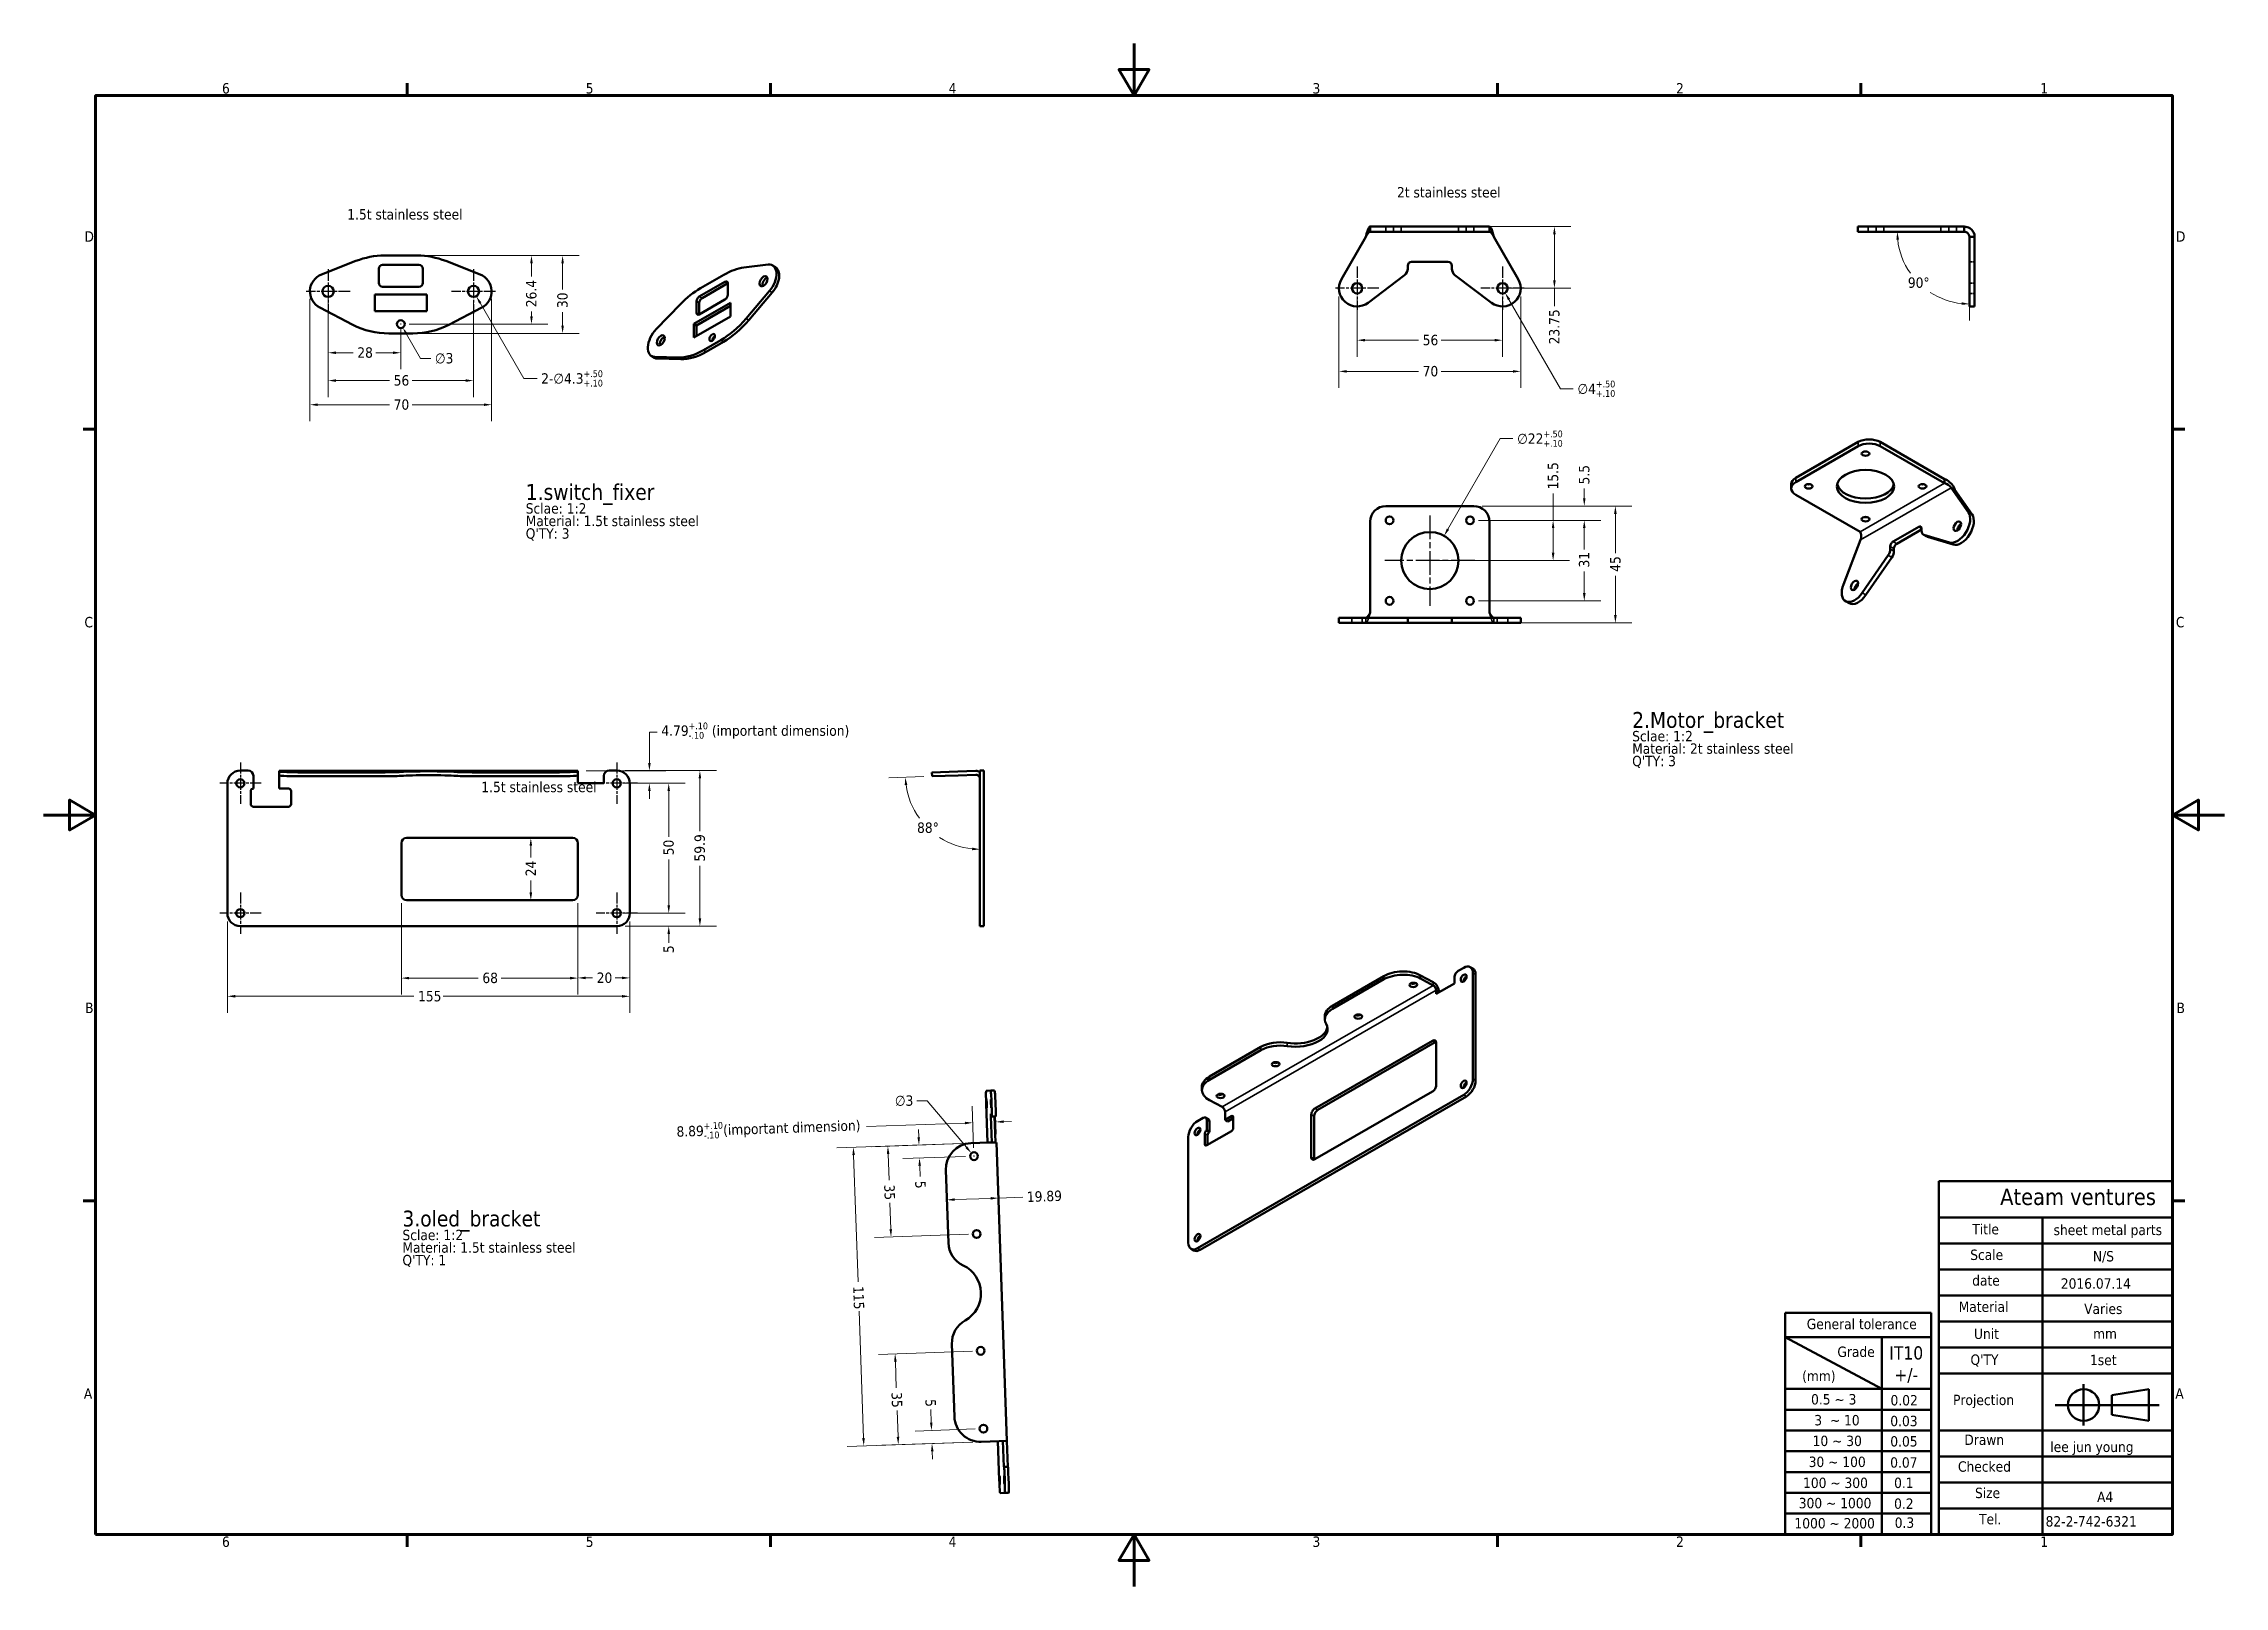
# Model space of a CAD drawing. Header units: millimetres. Extents: x 0 to 840, y 0 to 594.
import ezdxf
from ezdxf.enums import TextEntityAlignment as Align

# ---------------------------------------------------------------- set-up
doc = ezdxf.new("R2010")
doc.units = ezdxf.units.MM
doc.header["$LTSCALE"] = 2
doc.linetypes.add('CHAIN', pattern=[0.7087, 0.4724, -0.0591, 0.1181, -0.0591])
doc.linetypes.add('DASHED', pattern=[0.2067, 0.1654, -0.0413])
for name, color, linetype, lineweight in [('Border (ANSI)', 7, 'Continuous', 70), ('Center Mark (ANSI)', 7, 'Continuous', 25), ('Dimension (ANSI)', 7, 'Continuous', 25), ('Hidden (ANSI)', 7, 'DASHED', 35), ('Symbol (ANSI)', 7, 'Continuous', 25), ('Title (ANSI)', 7, 'Continuous', 50), ('Visible (ANSI)', 7, 'Continuous', 50), ('Visible Narrow (ANSI)', 7, 'Continuous', 35)]:
    doc.layers.add(name, color=color, linetype=linetype, lineweight=lineweight)
doc.styles.add('Note Text (ANSI)', font='tahoma.ttf')
doc.dimstyles.new('Default - mm (ANSI)', dxfattribs={"dimscale": 2, "dimtxt": 2, "dimasz": 1.5, "dimexe": 3.175, "dimexo": 1.6002, "dimgap": 0.8, "dimtad": 0, "dimtoh": 1, "dimrnd": 1e-08, "dimzin": 12, "dimdsep": 46, "dimtxsty": 'Note Text (ANSI)', "dimcen": 0.09, "dimdle": 10, "dimclrd": 256, "dimclre": 256, "dimclrt": 256, "dimadec": 1, "dimazin": 3, "dimtfac": 0.65, "dimtofl": 0, "dimtmove": 0, "dimatfit": 3, "dimfxl": 0, "dimtolj": 1, "dimtzin": 4, "dimlwd": 15, "dimlwe": 15, "dimarcsym": 0})

msp = doc.modelspace()

# ---------------------------------------------------------------- texts
at = {"layer": 'Symbol (ANSI)', "char_height": 4, "attachment_point": 1, "style": 'Note Text (ANSI)'}
for s, insert, width in [('{2t stainless steel}', (521.2959, 538.7691), 40.188007), ('{1.5t stainless steel}', (116.9505, 530.2781), 44.855757), ('{1.5t stainless steel}', (168.5856, 309.7903), 44.855757)]:
    msp.add_mtext(s, dxfattribs=dict(at, insert=insert, width=width))
for s, insert, width, line_spacing_factor in [("{\\H1.524x;1.switch_fixer\\P\\H0.65617x;Sclae: 1:2\\H1.7542x; \\H0.57005x;\\PMaterial: 1.5t stainless steel\\H1.4375x; \\H0.69567x;\\PQ'TY: 3\\H1.4026x; }", (185.7026, 424.4216), 67.769856, 0.724581), ("{\\H1.524x;2.Motor_bracket\\P\\H0.65617x;Sclae: 1:2\\H1.7669x; \\H0.56595x;\\PMaterial: 2t stainless steel\\H1.4571x; \\H0.68632x;\\PQ'TY: 3\\H1.4194x; \\H0.70451x;\\P \\H1.3927x; }", (611.8861, 336.6548), 63.102112, 0.717457), ("{\\H1.524x;3.oled_bracket\\P\\H0.65617x;Sclae: 1:2\\H1.7496x; \\H0.57156x;\\PMaterial: 1.5t stainless steel\\H1.4373x; \\H0.69575x;\\PQ'TY: 1\\H1.4025x; }", (138.2071, 144.6657), 67.769856, 0.724581)]:
    msp.add_mtext(s, dxfattribs=dict(at, insert=insert, width=width, line_spacing_factor=line_spacing_factor))

# ---------------------------------------------------------------- blocks, each defined once
blk = doc.blocks.new('Borders Default Border')
at = {"layer": 'Border (ANSI)'}
for p, q in [((70, 287), (70, 289.4)), ((140, 287), (140, 289.4)), ((280, 287), (280, 289.4)), ((350, 287), (350, 289.4)), ((10, 222.75), (7.6, 222.75)), ((410, 222.75), (412.4, 222.75)), ((10, 74.25), (7.6, 74.25)), ((410, 74.25), (412.4, 74.25)), ((70, 10), (70, 7.6)), ((140, 10), (140, 7.6)), ((280, 10), (280, 7.6)), ((350, 10), (350, 7.6))]:
    blk.add_line(p, q, dxfattribs=at)
at = {"layer": 'Border (ANSI)', "flags": 128}
for points in [[(210, 297), (210, 287), (207.11, 292), (212.89, 292), (210, 287)], [(10, 10), (10, 287), (410, 287), (410, 10), (10, 10)], [(0, 148.5), (10, 148.5), (5, 151.39), (5, 145.61), (10, 148.5)], [(420, 148.5), (410, 148.5), (415, 151.39), (415, 145.61), (410, 148.5)], [(210, 0), (210, 10), (207.11, 5), (212.89, 5), (210, 10)]]:
    blk.add_lwpolyline(points, dxfattribs=at)
at = {"layer": 'Border (ANSI)', "char_height": 2, "attachment_point": 7, "style": 'Note Text (ANSI)'}
for s, insert in [('6', (34.36, 287.36)), ('5', (104.41, 287.36)), ('4', (174.3, 287.4)), ('3', (244.38, 287.36)), ('2', (314.39, 287.4)), ('1', (384.55, 287.4)), ('D', (7.87, 258.87)), ('D', (410.67, 258.87)), ('C', (7.86, 184.59)), ('C', (410.66, 184.59)), ('B', (7.99, 110.37)), ('B', (410.79, 110.37)), ('A', (7.75, 36.12)), ('A', (410.55, 36.12)), ('6', (34.36, 7.56)), ('5', (104.41, 7.56)), ('4', (174.3, 7.6)), ('3', (244.38, 7.56)), ('2', (314.39, 7.6)), ('1', (384.55, 7.6))]:
    blk.add_mtext(s, dxfattribs=dict(at, insert=insert))
blk = doc.blocks.new('Title Blocks ANSI - Large')
at = {"layer": 'Title (ANSI)'}
for p, q in [((213.43, -53.73), (168.43, -53.73)), ((168.43, -53.73), (168.43, -121.73)), ((213.43, -121.73), (213.43, -53.73)), ((168.43, -60.73), (213.43, -60.73)), ((188.43, -60.73), (188.43, -121.73)), ((168.43, -65.73), (213.43, -65.73)), ((168.43, -70.73), (213.43, -70.73)), ((138.87, -79.09), (138.87, -121.73)), ((166.93, -79.09), (138.87, -79.09)), ((138.87, -79.09), (166.93, -79.09)), ((166.93, -83.74), (166.93, -79.09)), ((168.43, -75.73), (213.43, -75.73)), ((138.87, -83.74), (166.93, -83.74)), ((138.87, -83.74), (157.45, -93.73)), ((157.45, -83.74), (157.45, -121.73)), ((166.93, -83.74), (166.93, -121.73)), ((168.43, -80.73), (213.43, -80.73)), ((168.43, -85.73), (213.43, -85.73)), ((168.43, -90.73), (213.43, -90.73)), ((138.87, -93.73), (166.93, -93.73)), ((196.31, -92.79), (196.31, -100.79)), ((208.89, -93.78), (201.74, -94.91)), ((201.74, -94.91), (201.74, -98.69)), ((208.89, -93.78), (208.89, -99.84)), ((138.87, -97.73), (166.93, -97.73)), ((190.81, -96.83), (210.84, -96.83)), ((208.89, -99.84), (201.74, -98.69)), ((138.87, -101.73), (166.93, -101.73)), ((168.43, -101.73), (213.43, -101.73)), ((138.87, -105.73), (166.93, -105.73)), ((168.43, -106.73), (213.43, -106.73)), ((138.87, -109.73), (166.93, -109.73)), ((168.43, -111.73), (213.43, -111.73)), ((138.87, -113.73), (166.93, -113.73)), ((168.43, -116.73), (213.43, -116.73)), ((138.87, -117.73), (166.93, -117.73)), ((138.87, -121.73), (166.93, -121.73)), ((168.43, -121.73), (166.93, -121.73)), ((168.43, -121.73), (213.43, -121.73))]:
    blk.add_line(p, q, dxfattribs=at)
blk.add_circle((196.31, -96.83), 3.03, dxfattribs=at)
at = {"layer": 'Title (ANSI)', "style": 'Note Text (ANSI)'}
for s, p in [('2016.07.14', (191.93, -75.03)), ('Varies', (196.42, -79.9)), ('mm', (198.14, -84.68)), ('1set', (197.55, -89.75)), ('lee jun young', (189.91, -106.47))]:
    blk.add_text(s, height=2, dxfattribs=at).set_placement(p, align=Align.BOTTOM_LEFT)
for s, p in [('Drawn', (173.35, -102.51)), ('Checked', (172.12, -107.66))]:
    blk.add_text(s, height=2, dxfattribs=at).set_placement(p, align=Align.TOP_LEFT)
at = {"layer": 'Title (ANSI)', "attachment_point": 1, "style": 'Note Text (ANSI)'}
for s, insert, char_height in [('\\fTahoma|b0|i0;\\H3.1750;Ateam ventures', (180.25, -55.14), 3.175), ('\\fTahoma|b0|i0;Scale', (174.48, -66.9), 2), ('\\fTahoma|b0|i0;N/S', (198.11, -67.18), 2), ('\\fTahoma|b0|i0;date', (174.86, -71.84), 2), ('\\fTahoma|b0|i0;Material', (172.26, -76.9), 2), ('\\fTahoma|b0|i0;General tolerance', (143, -80.22), 2), ('\\fTahoma|b0|i0;Unit', (175.21, -82.1), 2), ('\\fTahoma|b0|i0;Grade', (148.9, -85.57), 2), ("\\fTahoma|b0|i0;Q'TY", (174.53, -87.09), 2), ('\\fTahoma|b0|i0;0.5 ~ 3', (143.83, -94.72), 2), ('\\fTahoma|b0|i0;0.02', (159.13, -94.9), 2), ('\\fTahoma|b0|i0;Projection', (171.17, -94.84), 2), ('\\fTahoma|b0|i0;0.05', (159.09, -102.81), 2), ('\\fTahoma|b0|i0;30 ~ 100', (143.37, -106.76), 2), ('\\fTahoma|b0|i0;0.07', (159.07, -106.88), 2), ('\\fTahoma|b0|i0;100 ~ 300', (142.29, -110.8), 2), ('\\fTahoma|b0|i0;0.1', (159.82, -110.8), 2), ('\\fTahoma|b0|i0;Size', (175.4, -112.74), 2), ('\\fTahoma|b0|i0;300 ~ 1000', (141.46, -114.7), 2), ('\\fTahoma|b0|i0;A4', (198.91, -113.51), 2), ('\\fTahoma|b0|i0;1000 ~ 2000', (140.63, -118.58), 2), ('\\fTahoma|b0|i0;Tel.', (176.18, -117.79), 2), ('\\fTahoma|b0|i0;82-2-742-6321', (189, -118.22), 2)]:
    blk.add_mtext(s, dxfattribs=dict(at, insert=insert, char_height=char_height))
at = {"layer": 'Title (ANSI)', "char_height": 2, "attachment_point": 1, "style": 'Note Text (ANSI)'}
for s, insert, width in [('\\fTahoma|b0|i0;Title', (174.89, -61.97), 7.6254), ('sheet metal parts', (190.54, -62.11), 21.1475), ('\\fTahoma|b0|i0;(mm)', (142.11, -90.22), 7.6672), ('\\fTahoma|b0|i0;3  ~ 10', (144.45, -98.74), 9.081), ('\\fTahoma|b0|i0;0.03', (159.09, -98.9), 5.5653), ('\\fTahoma|b0|i0;10 ~ 30', (144.13, -102.72), 10.501), ('\\fTahoma|b0|i0;0.2', (159.82, -114.81), 5.4674), ('\\fTahoma|b0|i0;0.3', (159.94, -118.47), 5.7083)]:
    blk.add_mtext(s, dxfattribs=dict(at, insert=insert, width=width))
at = {"layer": 'Title (ANSI)', "insert": (162.16, -85.52), "char_height": 2.54, "attachment_point": 2, "line_spacing_factor": 0.987884, "style": 'Note Text (ANSI)'}
blk.add_mtext('\\fTahoma|b0|i0;\\H2.5400;IT10\\P+/-', dxfattribs=at)
blk = doc.blocks.new('*D6')
at = {"layer": 'Defpoints', "color": 0, "transparency": 16777216}
for p in [(342.23, 311.9), (360.66, 312.55), (360.66, 309.1), (346.57, 287.47)]:
    blk.add_point(p, dxfattribs=at)
at = {"layer": 'Dimension (ANSI)', "lineweight": 15, "transparency": 16777216}
blk.add_line((339.03, 311.79), (325.57, 311.32), dxfattribs=at)
for start, end in [(187.97834, 215.79748), (237.30723, 264.02166)]:
    blk.add_arc((360.66, 312.55), 28.76, start, end, dxfattribs=at)
at = {"layer": 'Dimension (ANSI)', "transparency": 16777216}
for points in [[(331.68, 308.51), (332.67, 308.6), (331.92, 311.54)], [(357.69, 284.44), (357.64, 283.44), (360.66, 283.78)]]:
    blk.add_solid(points, dxfattribs=at)
at = {"layer": 'Dimension (ANSI)', "lineweight": 18, "transparency": 16777216, "insert": (336.44, 294.12), "char_height": 4, "attachment_point": 1, "style": 'Note Text (ANSI)'}
blk.add_mtext('\\A1;88°', dxfattribs=at)
blk = doc.blocks.new('*D7')
at = {"layer": 'Defpoints', "color": 0, "transparency": 16777216}
for p in [(143.91, 512.4), (142.26, 482.4), (199.91, 482.4)]:
    blk.add_point(p, dxfattribs=at)
at = {"layer": 'Dimension (ANSI)', "lineweight": 15, "transparency": 16777216}
for p, q in [((147.11, 512.4), (206.26, 512.4)), ((199.91, 509.4), (199.91, 499.3)), ((199.91, 485.4), (199.91, 490.58)), ((145.46, 482.4), (206.26, 482.4))]:
    blk.add_line(p, q, dxfattribs=at)
at = {"layer": 'Dimension (ANSI)', "transparency": 16777216}
for points in [[(199.41, 509.4), (200.41, 509.4), (199.91, 512.4)], [(199.41, 485.4), (200.41, 485.4), (199.91, 482.4)]]:
    blk.add_solid(points, dxfattribs=at)
at = {"layer": 'Dimension (ANSI)', "lineweight": 18, "transparency": 16777216, "insert": (197.83, 492.18), "char_height": 4, "attachment_point": 1, "rotation": 90, "style": 'Note Text (ANSI)'}
blk.add_mtext('\\A1;30', dxfattribs=at)
blk = doc.blocks.new('*D8')
at = {"layer": 'Defpoints', "color": 0, "transparency": 16777216}
for p in [(102.6, 498.97), (172.58, 498.97), (102.6, 454.97)]:
    blk.add_point(p, dxfattribs=at)
at = {"layer": 'Dimension (ANSI)', "lineweight": 15, "transparency": 16777216}
for p, q in [((102.6, 495.77), (102.6, 448.62)), ((172.58, 495.77), (172.58, 448.62)), ((105.6, 454.97), (133.23, 454.97)), ((169.58, 454.97), (141.95, 454.97))]:
    blk.add_line(p, q, dxfattribs=at)
at = {"layer": 'Dimension (ANSI)', "transparency": 16777216}
for points in [[(105.6, 455.47), (105.6, 454.47), (102.6, 454.97)], [(169.58, 455.47), (169.58, 454.47), (172.58, 454.97)]]:
    blk.add_solid(points, dxfattribs=at)
at = {"layer": 'Dimension (ANSI)', "lineweight": 18, "transparency": 16777216, "insert": (134.83, 457.05), "char_height": 4, "attachment_point": 1, "style": 'Note Text (ANSI)'}
blk.add_mtext('\\A1;70', dxfattribs=at)
blk = doc.blocks.new('*D9')
at = {"layer": 'Defpoints', "color": 0, "transparency": 16777216}
for p in [(70.79, 259.2), (225.79, 259.2), (225.79, 227.2)]:
    blk.add_point(p, dxfattribs=at)
at = {"layer": 'Dimension (ANSI)', "lineweight": 15, "transparency": 16777216}
for p, q in [((70.79, 256), (70.79, 220.85)), ((225.79, 256), (225.79, 220.85)), ((73.79, 227.2), (142.63, 227.2)), ((222.79, 227.2), (153.95, 227.2))]:
    blk.add_line(p, q, dxfattribs=at)
at = {"layer": 'Dimension (ANSI)', "transparency": 16777216}
for points in [[(73.79, 227.7), (73.79, 226.7), (70.79, 227.2)], [(222.79, 227.7), (222.79, 226.7), (225.79, 227.2)]]:
    blk.add_solid(points, dxfattribs=at)
at = {"layer": 'Dimension (ANSI)', "lineweight": 18, "transparency": 16777216, "insert": (144.23, 229.25), "char_height": 4, "attachment_point": 1, "style": 'Note Text (ANSI)'}
blk.add_mtext('\\A1;155', dxfattribs=at)
blk = doc.blocks.new('*D10')
at = {"layer": 'Defpoints', "color": 0, "transparency": 16777216}
for p in [(137.79, 266.2), (205.79, 266.2), (205.79, 234.2)]:
    blk.add_point(p, dxfattribs=at)
at = {"layer": 'Dimension (ANSI)', "lineweight": 15, "transparency": 16777216}
for p, q in [((137.79, 263), (137.79, 227.85)), ((205.79, 263), (205.79, 227.85)), ((140.79, 234.2), (167.4, 234.2)), ((202.79, 234.2), (176.18, 234.2))]:
    blk.add_line(p, q, dxfattribs=at)
at = {"layer": 'Dimension (ANSI)', "transparency": 16777216}
for points in [[(140.79, 234.7), (140.79, 233.7), (137.79, 234.2)], [(202.79, 234.7), (202.79, 233.7), (205.79, 234.2)]]:
    blk.add_solid(points, dxfattribs=at)
at = {"layer": 'Dimension (ANSI)', "lineweight": 18, "transparency": 16777216, "insert": (169, 236.29), "char_height": 4, "attachment_point": 1, "style": 'Note Text (ANSI)'}
blk.add_mtext('\\A1;68', dxfattribs=at)
blk = doc.blocks.new('*D11')
at = {"layer": 'Defpoints', "color": 0, "transparency": 16777216}
for p in [(205.79, 266.2), (225.79, 259.2), (225.79, 234.27)]:
    blk.add_point(p, dxfattribs=at)
at = {"layer": 'Dimension (ANSI)', "lineweight": 15, "transparency": 16777216}
for p, q in [((205.79, 263), (205.79, 227.92)), ((225.79, 256), (225.79, 227.92)), ((208.79, 234.27), (211.44, 234.27)), ((222.79, 234.27), (220.14, 234.27))]:
    blk.add_line(p, q, dxfattribs=at)
at = {"layer": 'Dimension (ANSI)', "transparency": 16777216}
for points in [[(208.79, 234.77), (208.79, 233.77), (205.79, 234.27)], [(222.79, 234.77), (222.79, 233.77), (225.79, 234.27)]]:
    blk.add_solid(points, dxfattribs=at)
at = {"layer": 'Dimension (ANSI)', "lineweight": 18, "transparency": 16777216, "insert": (213.04, 236.35), "char_height": 4, "attachment_point": 1, "style": 'Note Text (ANSI)'}
blk.add_mtext('\\A1;20', dxfattribs=at)
blk = doc.blocks.new('*D12')
at = {"layer": 'Defpoints', "color": 0, "transparency": 16777216}
for p in [(205.79, 314), (220.79, 309.2), (233.34, 309.2)]:
    blk.add_point(p, dxfattribs=at)
at = {"layer": 'Dimension (ANSI)', "lineweight": 15, "transparency": 16777216}
for p, q in [((236.34, 328.92), (233.34, 328.92)), ((233.34, 328.92), (233.34, 320)), ((233.34, 317), (233.34, 320)), ((208.99, 314), (239.69, 314)), ((223.99, 309.2), (239.69, 309.2)), ((233.34, 306.2), (233.34, 303.2))]:
    blk.add_line(p, q, dxfattribs=at)
at = {"layer": 'Dimension (ANSI)', "transparency": 16777216}
for points in [[(232.84, 317), (233.84, 317), (233.34, 314)], [(232.84, 306.2), (233.84, 306.2), (233.34, 309.2)]]:
    blk.add_solid(points, dxfattribs=at)
at = {"layer": 'Dimension (ANSI)', "lineweight": 18, "transparency": 16777216, "insert": (237.94, 332.61), "char_height": 4, "attachment_point": 1, "style": 'Note Text (ANSI)'}
blk.add_mtext('\\A1;4.79{\\H2.600000;\\S+.10^ -.10;} (important dimension)', dxfattribs=at)
blk = doc.blocks.new('*D13')
at = {"layer": 'Defpoints', "color": 0, "transparency": 16777216}
for p in [(220.79, 314.1), (252.79, 314.1), (220.79, 254.2)]:
    blk.add_point(p, dxfattribs=at)
at = {"layer": 'Dimension (ANSI)', "lineweight": 15, "transparency": 16777216}
for p, q in [((223.99, 314.1), (259.14, 314.1)), ((252.79, 311.1), (252.79, 290.81)), ((252.79, 257.2), (252.79, 277.49)), ((223.99, 254.2), (259.14, 254.2))]:
    blk.add_line(p, q, dxfattribs=at)
at = {"layer": 'Dimension (ANSI)', "transparency": 16777216}
for points in [[(252.29, 311.1), (253.29, 311.1), (252.79, 314.1)], [(252.29, 257.2), (253.29, 257.2), (252.79, 254.2)]]:
    blk.add_solid(points, dxfattribs=at)
at = {"layer": 'Dimension (ANSI)', "lineweight": 18, "transparency": 16777216, "insert": (250.71, 279.09), "char_height": 4, "attachment_point": 1, "rotation": 90, "style": 'Note Text (ANSI)'}
blk.add_mtext('\\A1;59.9', dxfattribs=at)
blk = doc.blocks.new('*D14')
at = {"layer": 'Defpoints', "color": 0, "transparency": 16777216}
for p in [(220.79, 309.2), (220.79, 259.2), (240.79, 259.2)]:
    blk.add_point(p, dxfattribs=at)
at = {"layer": 'Dimension (ANSI)', "lineweight": 15, "transparency": 16777216}
for p, q in [((223.99, 309.2), (247.14, 309.2)), ((240.79, 306.2), (240.79, 288.53)), ((240.79, 262.2), (240.79, 279.88)), ((223.99, 259.2), (247.14, 259.2))]:
    blk.add_line(p, q, dxfattribs=at)
at = {"layer": 'Dimension (ANSI)', "transparency": 16777216}
for points in [[(240.29, 306.2), (241.29, 306.2), (240.79, 309.2)], [(240.29, 262.2), (241.29, 262.2), (240.79, 259.2)]]:
    blk.add_solid(points, dxfattribs=at)
at = {"layer": 'Dimension (ANSI)', "lineweight": 18, "transparency": 16777216, "insert": (238.71, 281.48), "char_height": 4, "attachment_point": 1, "rotation": 90, "style": 'Note Text (ANSI)'}
blk.add_mtext('\\A1;50', dxfattribs=at)
blk = doc.blocks.new('*D15')
at = {"layer": 'Defpoints', "color": 0, "transparency": 16777216}
for p in [(220.79, 259.2), (220.79, 254.2), (240.79, 254.2)]:
    blk.add_point(p, dxfattribs=at)
at = {"layer": 'Dimension (ANSI)', "lineweight": 15, "transparency": 16777216}
for p, q in [((240.79, 262.2), (240.79, 265.2)), ((223.99, 259.2), (247.14, 259.2)), ((223.99, 254.2), (247.14, 254.2)), ((240.79, 251.2), (240.79, 247.8))]:
    blk.add_line(p, q, dxfattribs=at)
at = {"layer": 'Dimension (ANSI)', "transparency": 16777216}
for points in [[(240.29, 262.2), (241.29, 262.2), (240.79, 259.2)], [(240.29, 251.2), (241.29, 251.2), (240.79, 254.2)]]:
    blk.add_solid(points, dxfattribs=at)
at = {"layer": 'Dimension (ANSI)', "lineweight": 18, "transparency": 16777216, "insert": (238.75, 243.82), "char_height": 4, "attachment_point": 1, "rotation": 90, "style": 'Note Text (ANSI)'}
blk.add_mtext('\\A1;5', dxfattribs=at)
blk = doc.blocks.new('*D16')
at = {"layer": 'Defpoints', "color": 0, "transparency": 16777216}
for p in [(550.89, 415.95), (540.94, 370.95), (605.43, 370.95)]:
    blk.add_point(p, dxfattribs=at)
at = {"layer": 'Dimension (ANSI)', "lineweight": 15, "transparency": 16777216}
for p, q in [((554.09, 415.95), (611.78, 415.95)), ((605.43, 412.95), (605.43, 397.85)), ((605.43, 373.95), (605.43, 389.04)), ((544.14, 370.95), (611.78, 370.95))]:
    blk.add_line(p, q, dxfattribs=at)
at = {"layer": 'Dimension (ANSI)', "transparency": 16777216}
for points in [[(604.93, 412.95), (605.93, 412.95), (605.43, 415.95)], [(604.93, 373.95), (605.93, 373.95), (605.43, 370.95)]]:
    blk.add_solid(points, dxfattribs=at)
at = {"layer": 'Dimension (ANSI)', "lineweight": 18, "transparency": 16777216, "insert": (603.39, 390.64), "char_height": 4, "attachment_point": 1, "rotation": 90, "style": 'Note Text (ANSI)'}
blk.add_mtext('\\A1;45', dxfattribs=at)
blk = doc.blocks.new('*D17')
at = {"layer": 'Defpoints', "color": 0, "transparency": 16777216}
for p in [(738.61, 521.56), (741.81, 521.56), (741.81, 518.36), (717.73, 507.65)]:
    blk.add_point(p, dxfattribs=at)
at = {"layer": 'Dimension (ANSI)', "lineweight": 15, "transparency": 16777216}
blk.add_line((741.81, 515.16), (741.81, 487.4), dxfattribs=at)
for start, end in [(186.18423, 215.07869), (237.08869, 263.81577)]:
    blk.add_arc((741.81, 521.56), 27.81, start, end, dxfattribs=at)
at = {"layer": 'Dimension (ANSI)', "transparency": 16777216}
for points in [[(713.67, 518.54), (714.67, 518.59), (714, 521.56)], [(738.84, 494.41), (738.79, 493.41), (741.81, 493.75)]]:
    blk.add_solid(points, dxfattribs=at)
at = {"layer": 'Dimension (ANSI)', "lineweight": 18, "transparency": 16777216, "insert": (718.08, 503.98), "char_height": 4, "attachment_point": 1, "style": 'Note Text (ANSI)'}
blk.add_mtext('\\A1;90°', dxfattribs=at)
blk = doc.blocks.new('*D18')
at = {"layer": 'Defpoints', "color": 0, "transparency": 16777216}
for p in [(498.94, 499.81), (568.94, 499.81), (568.94, 467.81)]:
    blk.add_point(p, dxfattribs=at)
at = {"layer": 'Dimension (ANSI)', "lineweight": 15, "transparency": 16777216}
for p, q in [((498.94, 496.61), (498.94, 461.46)), ((568.94, 496.61), (568.94, 461.46)), ((501.94, 467.81), (529.58, 467.81)), ((565.94, 467.81), (538.3, 467.81))]:
    blk.add_line(p, q, dxfattribs=at)
at = {"layer": 'Dimension (ANSI)', "transparency": 16777216}
for points in [[(501.94, 468.31), (501.94, 467.31), (498.94, 467.81)], [(565.94, 468.31), (565.94, 467.31), (568.94, 467.81)]]:
    blk.add_solid(points, dxfattribs=at)
at = {"layer": 'Dimension (ANSI)', "lineweight": 18, "transparency": 16777216, "insert": (531.18, 469.89), "char_height": 4, "attachment_point": 1, "style": 'Note Text (ANSI)'}
blk.add_mtext('\\A1;70', dxfattribs=at)
blk = doc.blocks.new('*D19')
at = {"layer": 'Defpoints', "color": 0, "transparency": 16777216}
for p in [(505.94, 499.81), (561.94, 499.81), (561.94, 479.81)]:
    blk.add_point(p, dxfattribs=at)
at = {"layer": 'Dimension (ANSI)', "lineweight": 15, "transparency": 16777216}
for p, q in [((505.94, 496.61), (505.94, 473.46)), ((561.94, 496.61), (561.94, 473.46)), ((508.94, 479.81), (529.6, 479.81)), ((558.94, 479.81), (538.29, 479.81))]:
    blk.add_line(p, q, dxfattribs=at)
at = {"layer": 'Dimension (ANSI)', "transparency": 16777216}
for points in [[(508.94, 480.31), (508.94, 479.31), (505.94, 479.81)], [(558.94, 480.31), (558.94, 479.31), (561.94, 479.81)]]:
    blk.add_solid(points, dxfattribs=at)
at = {"layer": 'Dimension (ANSI)', "lineweight": 18, "transparency": 16777216, "insert": (531.2, 481.89), "char_height": 4, "attachment_point": 1, "style": 'Note Text (ANSI)'}
blk.add_mtext('\\A1;56', dxfattribs=at)
blk = doc.blocks.new('*D20')
at = {"layer": 'Defpoints', "color": 0, "transparency": 16777216}
for p in [(550.89, 523.56), (581.94, 523.56), (561.94, 499.81)]:
    blk.add_point(p, dxfattribs=at)
at = {"layer": 'Dimension (ANSI)', "lineweight": 15, "transparency": 16777216}
for p, q in [((554.09, 523.56), (588.29, 523.56)), ((581.94, 520.56), (581.94, 502.81)), ((565.14, 499.81), (588.29, 499.81)), ((581.94, 499.81), (581.94, 492.9))]:
    blk.add_line(p, q, dxfattribs=at)
at = {"layer": 'Dimension (ANSI)', "transparency": 16777216}
for points in [[(581.44, 520.56), (582.44, 520.56), (581.94, 523.56)], [(581.44, 502.81), (582.44, 502.81), (581.94, 499.81)]]:
    blk.add_solid(points, dxfattribs=at)
at = {"layer": 'Dimension (ANSI)', "lineweight": 18, "transparency": 16777216, "insert": (579.86, 478.2), "char_height": 4, "attachment_point": 1, "rotation": 90, "style": 'Note Text (ANSI)'}
blk.add_mtext('\\A1;23.75', dxfattribs=at)
blk = doc.blocks.new('*D21')
at = {"layer": 'Defpoints', "color": 0, "transparency": 16777216}
for p in [(549.44, 410.45), (549.44, 379.45), (593.44, 379.45)]:
    blk.add_point(p, dxfattribs=at)
at = {"layer": 'Dimension (ANSI)', "lineweight": 15, "transparency": 16777216}
for p, q in [((552.64, 410.45), (599.79, 410.45)), ((593.44, 407.45), (593.44, 399.2)), ((593.44, 382.45), (593.44, 390.7)), ((552.64, 379.45), (599.79, 379.45))]:
    blk.add_line(p, q, dxfattribs=at)
at = {"layer": 'Dimension (ANSI)', "transparency": 16777216}
for points in [[(592.94, 407.45), (593.94, 407.45), (593.44, 410.45)], [(592.94, 382.45), (593.94, 382.45), (593.44, 379.45)]]:
    blk.add_solid(points, dxfattribs=at)
at = {"layer": 'Dimension (ANSI)', "lineweight": 18, "transparency": 16777216, "insert": (591.36, 392.3), "char_height": 4, "attachment_point": 1, "rotation": 90, "style": 'Note Text (ANSI)'}
blk.add_mtext('\\A1;31', dxfattribs=at)
blk = doc.blocks.new('*D22')
at = {"layer": 'Defpoints', "color": 0, "transparency": 16777216}
for p in [(550.89, 415.95), (593.44, 415.95), (549.44, 410.45)]:
    blk.add_point(p, dxfattribs=at)
at = {"layer": 'Dimension (ANSI)', "lineweight": 15, "transparency": 16777216}
for p, q in [((593.44, 418.95), (593.44, 422.66)), ((554.09, 415.95), (599.79, 415.95)), ((552.64, 410.45), (599.79, 410.45)), ((593.44, 407.45), (593.44, 404.45))]:
    blk.add_line(p, q, dxfattribs=at)
at = {"layer": 'Dimension (ANSI)', "transparency": 16777216}
for points in [[(592.94, 418.95), (593.94, 418.95), (593.44, 415.95)], [(592.94, 407.45), (593.94, 407.45), (593.44, 410.45)]]:
    blk.add_solid(points, dxfattribs=at)
at = {"layer": 'Dimension (ANSI)', "lineweight": 18, "transparency": 16777216, "insert": (591.4, 424.26), "char_height": 4, "attachment_point": 1, "rotation": 90, "style": 'Note Text (ANSI)'}
blk.add_mtext('\\A1;5.5', dxfattribs=at)
blk = doc.blocks.new('*D23')
at = {"layer": 'Defpoints', "color": 0, "transparency": 16777216}
for p in [(549.44, 410.45), (581.44, 410.45), (533.94, 394.95)]:
    blk.add_point(p, dxfattribs=at)
at = {"layer": 'Dimension (ANSI)', "lineweight": 15, "transparency": 16777216}
for p, q in [((581.44, 410.45), (581.44, 420.74)), ((552.64, 410.45), (587.79, 410.45)), ((581.44, 397.95), (581.44, 407.45)), ((537.14, 394.95), (587.79, 394.95))]:
    blk.add_line(p, q, dxfattribs=at)
at = {"layer": 'Dimension (ANSI)', "transparency": 16777216}
for points in [[(580.94, 407.45), (581.94, 407.45), (581.44, 410.45)], [(580.94, 397.95), (581.94, 397.95), (581.44, 394.95)]]:
    blk.add_solid(points, dxfattribs=at)
at = {"layer": 'Dimension (ANSI)', "lineweight": 18, "transparency": 16777216, "insert": (579.39, 422.34), "char_height": 4, "attachment_point": 1, "rotation": 90, "style": 'Note Text (ANSI)'}
blk.add_mtext('\\A1;15.5', dxfattribs=at)
blk = doc.blocks.new('*D25')
at = {"layer": 'Defpoints', "color": 0, "transparency": 16777216}
for p in [(347.9, 149.46), (367.78, 150.18), (367.8, 149.51)]:
    blk.add_point(p, dxfattribs=at)
at = {"layer": 'Dimension (ANSI)', "lineweight": 15, "transparency": 16777216}
for p, q in [((350.92, 148.92), (364.8, 149.4)), ((367.8, 149.51), (377.13, 149.83))]:
    blk.add_line(p, q, dxfattribs=at)
at = {"layer": 'Dimension (ANSI)', "transparency": 16777216}
for points in [[(350.9, 149.42), (350.94, 148.42), (347.92, 148.81)], [(364.79, 149.9), (364.82, 148.9), (367.8, 149.51)]]:
    blk.add_solid(points, dxfattribs=at)
at = {"layer": 'Dimension (ANSI)', "lineweight": 18, "transparency": 16777216, "insert": (378.66, 151.98), "char_height": 4, "attachment_point": 1, "rotation": 2, "style": 'Note Text (ANSI)'}
blk.add_mtext('\\A1;19.89', dxfattribs=at)
blk = doc.blocks.new('*D26')
at = {"layer": 'Defpoints', "color": 0, "transparency": 16777216}
for p in [(366.78, 178.82), (367.05, 170.96), (358.34, 165.66)]:
    blk.add_point(p, dxfattribs=at)
at = {"layer": 'Dimension (ANSI)', "lineweight": 15, "transparency": 16777216}
for p, q in [((358.23, 168.85), (357.67, 184.85)), ((366.94, 174.16), (366.56, 185.16)), ((354.89, 178.4), (316.96, 177.08)), ((369.78, 178.92), (372.78, 179.03))]:
    blk.add_line(p, q, dxfattribs=at)
at = {"layer": 'Dimension (ANSI)', "transparency": 16777216}
for points in [[(354.88, 178.9), (354.91, 177.9), (357.89, 178.51)], [(369.76, 179.42), (369.8, 178.42), (366.78, 178.82)]]:
    blk.add_solid(points, dxfattribs=at)
at = {"layer": 'Dimension (ANSI)', "lineweight": 18, "transparency": 16777216, "insert": (243.67, 178.21), "char_height": 4, "attachment_point": 1, "rotation": 2, "style": 'Note Text (ANSI)'}
blk.add_mtext('\\A1;8.89{\\H2.600000;\\S+.10^ -.10;}(important dimension)', dxfattribs=at)
blk = doc.blocks.new('*D27')
at = {"layer": 'Defpoints', "color": 0, "transparency": 16777216}
for p in [(311.9, 169.04), (357.17, 170.62), (361.18, 55.69)]:
    blk.add_point(p, dxfattribs=at)
at = {"layer": 'Dimension (ANSI)', "lineweight": 15, "transparency": 16777216}
for p, q in [((353.97, 170.51), (305.56, 168.82)), ((312.01, 166.04), (313.71, 117.23)), ((315.81, 57.1), (314.11, 105.92)), ((357.98, 55.58), (309.57, 53.89))]:
    blk.add_line(p, q, dxfattribs=at)
at = {"layer": 'Dimension (ANSI)', "transparency": 16777216}
for points in [[(312.51, 166.06), (311.51, 166.02), (311.9, 169.04)], [(316.31, 57.12), (315.31, 57.09), (315.92, 54.11)]]:
    blk.add_solid(points, dxfattribs=at)
at = {"layer": 'Dimension (ANSI)', "lineweight": 18, "transparency": 16777216, "insert": (315.81, 115.7), "char_height": 4, "attachment_point": 1, "rotation": 272, "style": 'Note Text (ANSI)'}
blk.add_mtext('\\A1;115', dxfattribs=at)
blk = doc.blocks.new('*D28')
at = {"layer": 'Defpoints', "color": 0, "transparency": 16777216}
for p in [(357.37, 166.8), (359.31, 164.51)]:
    blk.add_point(p, dxfattribs=at)
at = {"layer": 'Dimension (ANSI)', "lineweight": 15, "transparency": 16777216}
for p, q in [((336.38, 186.94), (340.28, 186.94)), ((340.28, 186.94), (355.43, 169.09)), ((358.16, 165.66), (358.52, 165.66)), ((358.34, 165.48), (358.34, 165.84))]:
    blk.add_line(p, q, dxfattribs=at)
at = {"layer": 'Dimension (ANSI)', "transparency": 16777216}
blk.add_solid([(355.81, 169.41), (355.05, 168.76), (357.37, 166.8)], dxfattribs=at)
at = {"layer": 'Dimension (ANSI)', "lineweight": 18, "transparency": 16777216, "insert": (327.9, 189.03), "char_height": 4, "attachment_point": 1, "style": 'Note Text (ANSI)'}
blk.add_mtext('\\A1;∅3', dxfattribs=at)
blk = doc.blocks.new('*D29')
at = {"layer": 'Defpoints', "color": 0, "transparency": 16777216}
for p in [(357.17, 170.62), (337.35, 164.92), (358.34, 165.66)]:
    blk.add_point(p, dxfattribs=at)
at = {"layer": 'Dimension (ANSI)', "lineweight": 15, "transparency": 16777216}
for p, q in [((353.97, 170.51), (330.83, 169.7)), ((337.07, 172.92), (336.97, 175.92)), ((355.14, 165.54), (331.01, 164.7)), ((337.46, 161.92), (337.6, 157.75))]:
    blk.add_line(p, q, dxfattribs=at)
at = {"layer": 'Dimension (ANSI)', "transparency": 16777216}
for points in [[(337.57, 172.94), (336.57, 172.9), (337.18, 169.92)], [(337.96, 161.94), (336.96, 161.91), (337.35, 164.92)]]:
    blk.add_solid(points, dxfattribs=at)
at = {"layer": 'Dimension (ANSI)', "lineweight": 18, "transparency": 16777216, "insert": (339.7, 156.22), "char_height": 4, "attachment_point": 1, "rotation": 272, "style": 'Note Text (ANSI)'}
blk.add_mtext('\\A1;5', dxfattribs=at)
blk = doc.blocks.new('*D30')
at = {"layer": 'Defpoints', "color": 0, "transparency": 16777216}
for p in [(342.02, 60.02), (362.01, 60.72), (361.18, 55.69)]:
    blk.add_point(p, dxfattribs=at)
at = {"layer": 'Dimension (ANSI)', "lineweight": 15, "transparency": 16777216}
for p, q in [((341.91, 63.02), (341.73, 68.13)), ((358.81, 60.61), (335.67, 59.8)), ((357.98, 55.58), (335.85, 54.8)), ((342.3, 52.03), (342.4, 49.03))]:
    blk.add_line(p, q, dxfattribs=at)
at = {"layer": 'Dimension (ANSI)', "transparency": 16777216}
for points in [[(342.41, 63.04), (341.41, 63), (342.02, 60.02)], [(342.8, 52.04), (341.8, 52.01), (342.19, 55.02)]]:
    blk.add_solid(points, dxfattribs=at)
at = {"layer": 'Dimension (ANSI)', "lineweight": 18, "transparency": 16777216, "insert": (343.64, 72.18), "char_height": 4, "attachment_point": 1, "rotation": 272, "style": 'Note Text (ANSI)'}
blk.add_mtext('\\A1;5', dxfattribs=at)
blk = doc.blocks.new('*D31')
at = {"layer": 'Defpoints', "color": 0, "transparency": 16777216}
for p in [(327.98, 89.55), (360.96, 90.7), (361.18, 55.69)]:
    blk.add_point(p, dxfattribs=at)
at = {"layer": 'Dimension (ANSI)', "lineweight": 15, "transparency": 16777216}
for p, q in [((357.76, 90.59), (321.63, 89.33)), ((328.08, 86.55), (328.44, 76.39)), ((329.1, 57.57), (328.74, 67.73)), ((357.98, 55.58), (322.85, 54.35))]:
    blk.add_line(p, q, dxfattribs=at)
at = {"layer": 'Dimension (ANSI)', "transparency": 16777216}
for points in [[(328.58, 86.57), (327.58, 86.53), (327.98, 89.55)], [(329.59, 57.59), (328.6, 57.55), (329.2, 54.57)]]:
    blk.add_solid(points, dxfattribs=at)
at = {"layer": 'Dimension (ANSI)', "lineweight": 18, "transparency": 16777216, "insert": (330.58, 74.86), "char_height": 4, "attachment_point": 1, "rotation": 272, "style": 'Note Text (ANSI)'}
blk.add_mtext('\\A1;35', dxfattribs=at)
blk = doc.blocks.new('*D32')
at = {"layer": 'Defpoints', "color": 0, "transparency": 16777216}
for p in [(325.19, 169.5), (357.17, 170.62), (359.39, 135.67)]:
    blk.add_point(p, dxfattribs=at)
at = {"layer": 'Dimension (ANSI)', "lineweight": 15, "transparency": 16777216}
for p, q in [((353.97, 170.51), (318.84, 169.28)), ((325.29, 166.5), (325.65, 156.34)), ((326.3, 137.52), (325.95, 147.68)), ((356.19, 135.56), (320.06, 134.3))]:
    blk.add_line(p, q, dxfattribs=at)
at = {"layer": 'Dimension (ANSI)', "transparency": 16777216}
for points in [[(325.79, 166.52), (324.79, 166.49), (325.19, 169.5)], [(326.8, 137.54), (325.8, 137.5), (326.41, 134.52)]]:
    blk.add_solid(points, dxfattribs=at)
at = {"layer": 'Dimension (ANSI)', "lineweight": 18, "transparency": 16777216, "insert": (327.78, 154.81), "char_height": 4, "attachment_point": 1, "rotation": 272, "style": 'Note Text (ANSI)'}
blk.add_mtext('\\A1;35', dxfattribs=at)
blk = doc.blocks.new('*D33')
at = {"layer": 'Defpoints', "color": 0, "transparency": 16777216}
for p in [(187.67, 288.2), (187.67, 288.2), (187.67, 264.2)]:
    blk.add_point(p, dxfattribs=at)
at = {"layer": 'Dimension (ANSI)', "lineweight": 15, "transparency": 16777216}
for p, q in [((187.67, 285.2), (187.67, 280.59)), ((187.67, 267.2), (187.67, 271.81))]:
    blk.add_line(p, q, dxfattribs=at)
at = {"layer": 'Dimension (ANSI)', "transparency": 16777216}
for points in [[(187.17, 285.2), (188.17, 285.2), (187.67, 288.2)], [(187.17, 267.2), (188.17, 267.2), (187.67, 264.2)]]:
    blk.add_solid(points, dxfattribs=at)
at = {"layer": 'Dimension (ANSI)', "lineweight": 18, "transparency": 16777216, "insert": (185.63, 273.41), "char_height": 4, "attachment_point": 1, "rotation": 90, "style": 'Note Text (ANSI)'}
blk.add_mtext('\\A1;24', dxfattribs=at)
blk = doc.blocks.new('*D34')
at = {"layer": 'Defpoints', "color": 0, "transparency": 16777216}
for p in [(143.91, 512.4), (187.91, 512.4), (137.59, 486)]:
    blk.add_point(p, dxfattribs=at)
at = {"layer": 'Dimension (ANSI)', "lineweight": 15, "transparency": 16777216}
for p, q in [((147.11, 512.4), (194.26, 512.4)), ((187.91, 509.4), (187.91, 504.35)), ((187.91, 489), (187.91, 490.91)), ((140.79, 486), (194.26, 486))]:
    blk.add_line(p, q, dxfattribs=at)
at = {"layer": 'Dimension (ANSI)', "transparency": 16777216}
for points in [[(187.41, 509.4), (188.41, 509.4), (187.91, 512.4)], [(187.41, 489), (188.41, 489), (187.91, 486)]]:
    blk.add_solid(points, dxfattribs=at)
at = {"layer": 'Dimension (ANSI)', "lineweight": 18, "transparency": 16777216, "insert": (185.83, 492.51), "char_height": 4, "attachment_point": 1, "rotation": 90, "style": 'Note Text (ANSI)'}
blk.add_mtext('\\A1;26.4', dxfattribs=at)
blk = doc.blocks.new('*D35')
at = {"layer": 'Defpoints', "color": 0, "transparency": 16777216}
for p in [(136.84, 487.3), (138.34, 484.71)]:
    blk.add_point(p, dxfattribs=at)
at = {"layer": 'Dimension (ANSI)', "lineweight": 15, "transparency": 16777216}
for p, q in [((137.41, 486), (137.77, 486)), ((137.59, 485.82), (137.59, 486.18)), ((145.22, 472.79), (139.84, 482.11)), ((149.12, 472.79), (145.22, 472.79))]:
    blk.add_line(p, q, dxfattribs=at)
at = {"layer": 'Dimension (ANSI)', "transparency": 16777216}
blk.add_solid([(140.27, 482.36), (139.41, 481.86), (138.34, 484.71)], dxfattribs=at)
at = {"layer": 'Dimension (ANSI)', "lineweight": 18, "transparency": 16777216, "insert": (150.72, 474.87), "char_height": 4, "attachment_point": 1, "style": 'Note Text (ANSI)'}
blk.add_mtext('\\A1;∅3', dxfattribs=at)
blk = doc.blocks.new('*D36')
at = {"layer": 'Defpoints', "color": 0, "transparency": 16777216}
for p in [(109.59, 498.6), (137.59, 487.5), (137.59, 474.98)]:
    blk.add_point(p, dxfattribs=at)
at = {"layer": 'Dimension (ANSI)', "lineweight": 15, "transparency": 16777216}
for p, q in [((109.59, 495.4), (109.59, 468.63)), ((137.59, 484.3), (137.59, 468.63)), ((112.59, 474.98), (119.23, 474.98)), ((134.59, 474.98), (127.95, 474.98))]:
    blk.add_line(p, q, dxfattribs=at)
at = {"layer": 'Dimension (ANSI)', "transparency": 16777216}
for points in [[(112.59, 475.48), (112.59, 474.48), (109.59, 474.98)], [(134.59, 475.48), (134.59, 474.48), (137.59, 474.98)]]:
    blk.add_solid(points, dxfattribs=at)
at = {"layer": 'Dimension (ANSI)', "lineweight": 18, "transparency": 16777216, "insert": (120.83, 477.07), "char_height": 4, "attachment_point": 1, "style": 'Note Text (ANSI)'}
blk.add_mtext('\\A1;28', dxfattribs=at)
blk = doc.blocks.new('*D37')
at = {"layer": 'Defpoints', "color": 0, "transparency": 16777216}
for p in [(109.59, 500.75), (165.59, 498.6), (165.59, 464.27)]:
    blk.add_point(p, dxfattribs=at)
at = {"layer": 'Dimension (ANSI)', "lineweight": 15, "transparency": 16777216}
for p, q in [((109.59, 497.55), (109.59, 457.92)), ((165.59, 495.4), (165.59, 457.92)), ((112.59, 464.27), (133.24, 464.27)), ((162.59, 464.27), (141.94, 464.27))]:
    blk.add_line(p, q, dxfattribs=at)
at = {"layer": 'Dimension (ANSI)', "transparency": 16777216}
for points in [[(112.59, 464.77), (112.59, 463.77), (109.59, 464.27)], [(162.59, 464.77), (162.59, 463.77), (165.59, 464.27)]]:
    blk.add_solid(points, dxfattribs=at)
at = {"layer": 'Dimension (ANSI)', "lineweight": 18, "transparency": 16777216, "insert": (134.84, 466.35), "char_height": 4, "attachment_point": 1, "style": 'Note Text (ANSI)'}
blk.add_mtext('\\A1;56', dxfattribs=at)
blk = doc.blocks.new('*D38')
at = {"layer": 'Defpoints', "color": 0, "transparency": 16777216}
for p in [(164.51, 500.47), (166.66, 496.74)]:
    blk.add_point(p, dxfattribs=at)
at = {"layer": 'Dimension (ANSI)', "lineweight": 15, "transparency": 16777216}
for p, q in [((165.41, 498.6), (165.77, 498.6)), ((165.59, 498.42), (165.59, 498.78)), ((184.98, 465.02), (168.16, 494.14)), ((190.05, 465.02), (184.98, 465.02))]:
    blk.add_line(p, q, dxfattribs=at)
at = {"layer": 'Dimension (ANSI)', "transparency": 16777216}
blk.add_solid([(168.6, 494.39), (167.73, 493.89), (166.66, 496.74)], dxfattribs=at)
at = {"layer": 'Dimension (ANSI)', "lineweight": 18, "transparency": 16777216, "insert": (191.65, 468.2), "char_height": 4, "attachment_point": 1, "style": 'Note Text (ANSI)'}
blk.add_mtext('\\A1;2-∅4.3{\\H2.600000;\\S+.50^ +.10;}', dxfattribs=at)
blk = doc.blocks.new('*D39')
at = {"layer": 'Defpoints', "color": 0, "transparency": 16777216}
for p in [(560.94, 501.54), (562.94, 498.08)]:
    blk.add_point(p, dxfattribs=at)
at = {"layer": 'Dimension (ANSI)', "lineweight": 15, "transparency": 16777216}
for p, q in [((561.76, 499.81), (562.12, 499.81)), ((561.94, 499.63), (561.94, 499.99)), ((584.29, 461.1), (564.44, 495.48)), ((589.22, 461.1), (584.29, 461.1))]:
    blk.add_line(p, q, dxfattribs=at)
at = {"layer": 'Dimension (ANSI)', "transparency": 16777216}
blk.add_solid([(564.88, 495.73), (564.01, 495.23), (562.94, 498.08)], dxfattribs=at)
at = {"layer": 'Dimension (ANSI)', "lineweight": 18, "transparency": 16777216, "insert": (590.82, 464.24), "char_height": 4, "attachment_point": 1, "style": 'Note Text (ANSI)'}
blk.add_mtext('\\A1;∅4{\\H2.600000;\\S+.50^ +.10;}', dxfattribs=at)
blk = doc.blocks.new('*D40')
at = {"layer": 'Defpoints', "color": 0, "transparency": 16777216}
for p in [(539.44, 404.47), (528.44, 385.42)]:
    blk.add_point(p, dxfattribs=at)
at = {"layer": 'Dimension (ANSI)', "lineweight": 15, "transparency": 16777216}
for p, q in [((561.05, 441.9), (540.94, 407.07)), ((565.98, 441.9), (561.05, 441.9)), ((533.76, 394.95), (534.12, 394.95)), ((533.94, 394.77), (533.94, 395.13))]:
    blk.add_line(p, q, dxfattribs=at)
at = {"layer": 'Dimension (ANSI)', "transparency": 16777216}
blk.add_solid([(540.51, 407.32), (541.38, 406.82), (539.44, 404.47)], dxfattribs=at)
at = {"layer": 'Dimension (ANSI)', "lineweight": 18, "transparency": 16777216, "insert": (567.58, 445.04), "char_height": 4, "attachment_point": 1, "style": 'Note Text (ANSI)'}
blk.add_mtext('\\A1;∅22{\\H2.600000;\\S+.50^ +.10;}', dxfattribs=at)

# ---------------------------------------------------------------- dimensions: what is measured, and where the dimension line sits
at = {"layer": 'Dimension (ANSI)', "lineweight": 18}
for base, p1, p2, angle, override, picture, middle in [((581.9433, 523.5577), (561.9433, 499.8077), (550.8915, 523.5577), 90, {"dimtoh": 0, "dimdec": 2, "dimtp": 0, "dimtm": 0, "dimtdec": 2, "dimatfit": 2}, '*D20', (581.9433, 484.7532)), ((187.9119, 512.405), (137.5887, 486.005), (143.9119, 512.405), 90, {"dimtoh": 0, "dimdec": 2, "dimtp": 0, "dimtm": 0, "dimtdec": 2, "dimatfit": 1}, '*D34', (187.9119, 497.6288)), ((199.9119, 482.405), (143.9119, 512.405), (142.2612, 482.405), 90, {"dimtoh": 0, "dimdec": 2, "dimtp": 0, "dimtm": 0, "dimtdec": 2, "dimatfit": 1}, '*D7', (199.9119, 494.9366)), ((102.5983, 454.9726), (172.579, 498.9726), (102.5983, 498.9726), 180, {"dimtoh": 0, "dimdec": 2, "dimlfac": 1.000276, "dimtp": 0, "dimtm": 0, "dimtdec": 2, "dimatfit": 1}, '*D8', (137.5887, 454.9726)), ((165.5887, 464.2745), (109.5887, 500.755), (165.5887, 498.605), 180, {"dimtoh": 0, "dimdec": 2, "dimtp": 0, "dimtm": 0, "dimtdec": 2, "dimatfit": 1}, '*D37', (137.5887, 464.2745)), ((137.5887, 474.9778), (109.5887, 498.605), (137.5887, 487.505), 180, {"dimtoh": 0, "dimdec": 2, "dimtp": 0, "dimtm": 0, "dimtdec": 2, "dimatfit": 1}, '*D36', (123.5887, 474.9778)), ((568.9433, 467.8077), (498.9433, 499.8077), (568.9433, 499.8077), 180, {"dimtoh": 0, "dimdec": 2, "dimtp": 0, "dimtm": 0, "dimtdec": 2, "dimatfit": 1}, '*D18', (533.9433, 467.8077)), ((561.9433, 479.8077), (505.9433, 499.8077), (561.9433, 499.8077), 180, {"dimtoh": 0, "dimdec": 2, "dimtp": 0, "dimtm": 0, "dimtdec": 2, "dimatfit": 1}, '*D19', (533.9433, 479.8077)), ((581.4433, 410.4451), (533.9433, 394.9451), (549.4433, 410.4451), 90, {"dimtoh": 0, "dimdec": 2, "dimtp": 0, "dimtm": 0, "dimtdec": 2, "dimatfit": 2}, '*D23', (581.4433, 427.231)), ((593.4433, 415.9451), (549.4433, 410.4451), (550.8915, 415.9451), 90, {"dimtoh": 0, "dimdec": 2, "dimtp": 0, "dimtm": 0, "dimtdec": 2, "dimatfit": 1}, '*D22', (593.4433, 427.7815)), ((605.4328, 370.9451), (550.8915, 415.9451), (540.9433, 370.9451), 90, {"dimtoh": 0, "dimdec": 2, "dimtp": 0, "dimtm": 0, "dimtdec": 2, "dimatfit": 1}, '*D16', (605.4328, 393.4451)), ((593.4433, 379.4451), (549.4433, 410.4451), (549.4433, 379.4451), 90, {"dimtoh": 0, "dimdec": 2, "dimtp": 0, "dimtm": 0, "dimtdec": 2, "dimatfit": 1}, '*D21', (593.4433, 394.9451)), ((252.7904, 314.1018), (220.7904, 254.2018), (220.7904, 314.1018), 90, {"dimtoh": 0, "dimdec": 2, "dimtp": 0, "dimtm": 0, "dimtdec": 2, "dimatfit": 1}, '*D13', (252.7904, 284.1518)), ((240.7904, 259.2018), (220.7904, 309.2018), (220.7904, 259.2018), 90, {"dimtoh": 0, "dimdec": 2, "dimtp": 0, "dimtm": 0, "dimtdec": 2, "dimatfit": 1}, '*D14', (240.7904, 284.2018)), ((187.6716, 288.2018), (187.6716, 264.2018), (187.6716, 288.2018), 90, {"dimtoh": 0, "dimdec": 2, "dimse1": 1, "dimse2": 1, "dimtp": 0, "dimtm": 0, "dimtdec": 2, "dimatfit": 1}, '*D33', (187.6716, 276.2018)), ((225.7904, 234.2687), (205.7904, 266.2018), (225.7904, 259.2018), 180, {"dimtoh": 0, "dimdec": 2, "dimtp": 0, "dimtm": 0, "dimtdec": 2, "dimatfit": 1}, '*D11', (215.7904, 234.2687)), ((240.7904, 254.2018), (220.7904, 259.2018), (220.7904, 254.2018), 90, {"dimtoh": 0, "dimdec": 2, "dimtp": 0, "dimtm": 0, "dimtdec": 2, "dimatfit": 1}, '*D15', (240.7904, 245.0091)), ((311.9027, 169.0368), (361.1803, 55.6875), (357.1668, 170.6174), 272, {"dimtoh": 0, "dimdec": 2, "dimtp": 0, "dimtm": 0, "dimtdec": 2, "dimatfit": 1}, '*D27', (313.9094, 111.5718)), ((325.1863, 169.5006), (359.3877, 135.6736), (357.1668, 170.6174), 92, {"dimtoh": 0, "dimdec": 2, "dimtp": 0, "dimtm": 0, "dimtdec": 2, "dimatfit": 1}, '*D32', (325.7971, 152.0113)), ((337.3535, 164.9225), (357.1668, 170.6174), (358.3407, 165.6554), 92, {"dimtoh": 0, "dimdec": 2, "dimtp": 0, "dimtm": 0, "dimtdec": 2, "dimatfit": 1}, '*D29', (337.7014, 154.9607)), ((367.8029, 149.5087), (347.8994, 149.4632), (367.7795, 150.1807), 182, {"dimtoh": 0, "dimdec": 2, "dimse1": 1, "dimse2": 1, "dimtp": 0, "dimtm": 0, "dimtdec": 2, "dimatfit": 2}, '*D25', (385.1459, 150.1143)), ((327.9783, 89.5494), (361.1803, 55.6875), (360.9582, 90.701), 272, {"dimtoh": 0, "dimdec": 2, "dimtp": 0, "dimtm": 0, "dimtdec": 2, "dimatfit": 1}, '*D31', (328.589, 72.06)), ((342.0173, 60.0213), (361.1803, 55.6875), (362.0052, 60.7193), 272, {"dimtoh": 0, "dimdec": 2, "dimtp": 0, "dimtm": 0, "dimtdec": 2, "dimatfit": 1}, '*D30', (341.6368, 70.9177))]:
    dim = msp.add_linear_dim(base=base, p1=p1, p2=p2, angle=angle, dimstyle='Default - mm (ANSI)', override=override, dxfattribs=at)
    dim.commit()
    dim.dimension.update_dxf_attribs({"geometry": picture, "text_midpoint": middle, "dimtype": 160})
for base, center, p1, p2, override, picture, middle in [((717.7298, 507.6537), (741.8122, 521.5577), (738.6118, 521.5577), (741.8122, 518.3573), {"dimtih": 1, "dimse1": 1, "dimadec": 1, "dimtp": 0, "dimtm": 0, "dimtdec": 0}, '*D17', (722.149, 501.8945)), ((346.5708, 287.4718), (360.6623, 312.5485), (342.2269, 311.9047), (360.6623, 309.1018), {"dimtih": 1, "dimse2": 1, "dimadec": 1, "dimtp": 0, "dimtm": 0, "dimtdec": 0}, '*D6', (340.5009, 292.032))]:
    dim = msp.add_angular_dim_3p(base=base, center=center, p1=p1, p2=p2, dimstyle='Default - mm (ANSI)', override=override, dxfattribs=at)
    dim.commit()
    dim.dimension.update_dxf_attribs({"geometry": picture, "text_midpoint": middle, "dimtype": 165})
dim = msp.add_diameter_dim_2p(p1=(164.5137, 500.4669), p2=(166.6637, 496.743), text='2-<>', dimstyle='Default - mm (ANSI)', override={"dimgap": 0.8, "dimtih": 1, "dimdec": 2, "dimlfac": 1, "dimtol": 1, "dimlim": 0, "dimtp": 0.5, "dimtm": -0.1, "dimtdec": 2}, dxfattribs=at)
dim.commit()
dim.dimension.update_dxf_attribs({"geometry": '*D38', "text_midpoint": (203.5234, 465.0189), "dimtype": 163})
for p1, p2, override, picture, middle in [((560.9433, 501.5397), (562.9433, 498.0756), {"dimgap": 0.8, "dimtih": 1, "dimdec": 2, "dimlfac": 1, "dimtol": 1, "dimlim": 0, "dimtp": 0.5, "dimtm": -0.1, "dimtdec": 2}, '*D39', (597.9991, 461.105)), ((136.8387, 487.304), (138.3387, 484.7059), {"dimtih": 1, "dimdec": 2, "dimlfac": 1, "dimtp": 0, "dimtm": 0, "dimtdec": 2}, '*D35', (154.1595, 472.7917)), ((528.4433, 385.4189), (539.4433, 404.4714), {"dimgap": 0.8, "dimtih": 1, "dimdec": 2, "dimlfac": 1, "dimtol": 1, "dimlim": 0, "dimtp": 0.5, "dimtm": -0.1, "dimtdec": 2}, '*D40', (576.2615, 441.8953)), ((359.3111, 164.5115), (357.3703, 166.7992), {"dimtih": 1, "dimdec": 2, "dimlfac": 1, "dimtp": 0, "dimtm": 0, "dimtdec": 2}, '*D28', (331.3401, 186.9421))]:
    dim = msp.add_diameter_dim_2p(p1=p1, p2=p2, dimstyle='Default - mm (ANSI)', override=override, dxfattribs=at)
    dim.commit()
    dim.dimension.update_dxf_attribs({"geometry": picture, "text_midpoint": middle, "dimtype": 163})
for base, p1, p2, angle, text, override, picture, middle in [((233.3406, 309.2018), (205.7904, 313.9952), (220.7904, 309.2018), 270, '<> (important dimension)', {"dimgap": 0.8, "dimtih": 1, "dimtoh": 1, "dimdec": 2, "dimtol": 1, "dimlim": 0, "dimtp": 0.1, "dimtm": 0.1, "dimtdec": 2, "dimtmove": 1, "dimatfit": 1}, '*D12', (233.6434, 328.9201)), ((366.7794, 178.8178), (358.3407, 165.6554), (367.0537, 170.9627), 2, '<>(important dimension)', {"dimgap": 0.8, "dimtoh": 0, "dimdec": 2, "dimtol": 1, "dimlim": 0, "dimtp": 0.1, "dimtm": 0.1, "dimtdec": 2, "dimatfit": 1}, '*D26', (279.5783, 175.7727))]:
    dim = msp.add_linear_dim(base=base, p1=p1, p2=p2, angle=angle, text=text, dimstyle='Default - mm (ANSI)', override=override, dxfattribs=at)
    dim.commit()
    dim.dimension.update_dxf_attribs({"geometry": picture, "text_midpoint": middle, "dimtype": 160})
for base, p1, p2, picture, middle in [((205.7904, 234.2018), (137.7904, 266.2018), (205.7904, 266.2018), '*D10', (171.7904, 234.2018)), ((225.7904, 227.2018), (70.7904, 259.2018), (225.7904, 259.2018), '*D9', (148.2904, 227.2018))]:
    dim = msp.add_linear_dim(base=base, p1=p1, p2=p2, dimstyle='Default - mm (ANSI)', override={"dimtoh": 0, "dimdec": 2, "dimtp": 0, "dimtm": 0, "dimtdec": 2, "dimatfit": 1}, dxfattribs=at)
    dim.commit()
    dim.dimension.update_dxf_attribs({"geometry": picture, "text_midpoint": middle, "dimtype": 160})

# ---------------------------------------------------------------- linework, layer by layer
at = {"layer": 'Center Mark (ANSI)', "linetype": 'CHAIN', "ltscale": 4.721865}
for p, q in [((109.5887, 507.105), (109.5887, 490.105)), ((165.5887, 507.105), (165.5887, 490.105)), ((118.0887, 498.605), (101.0887, 498.605)), ((174.0887, 498.605), (157.0887, 498.605))]:
    msp.add_line(p, q, dxfattribs=at)
at = {"layer": 'Center Mark (ANSI)', "linetype": 'CHAIN', "ltscale": 4.638536}
for p, q in [((505.9433, 508.1577), (505.9433, 491.4577)), ((561.9433, 508.1577), (561.9433, 491.4577)), ((514.2933, 499.8077), (497.5933, 499.8077)), ((570.2933, 499.8077), (553.5933, 499.8077))]:
    msp.add_line(p, q, dxfattribs=at)
at = {"layer": 'Center Mark (ANSI)', "linetype": 'CHAIN', "ltscale": 9.638264}
for p, q in [((533.9433, 412.2951), (533.9433, 377.5951)), ((551.2933, 394.9451), (516.5933, 394.9451))]:
    msp.add_line(p, q, dxfattribs=at)
at = {"layer": 'Center Mark (ANSI)', "linetype": 'CHAIN', "ltscale": 4.416326}
for p, q in [((75.7904, 317.1518), (75.7904, 301.2518)), ((220.7904, 317.1518), (220.7904, 301.2518)), ((83.7404, 309.2018), (67.8404, 309.2018)), ((228.7404, 309.2018), (212.8404, 309.2018)), ((75.7904, 267.1518), (75.7904, 251.2518)), ((220.7904, 267.1518), (220.7904, 251.2518)), ((83.7404, 259.2018), (67.8404, 259.2018)), ((228.7404, 259.2018), (212.8404, 259.2018))]:
    msp.add_line(p, q, dxfattribs=at)
at = {"layer": 'Hidden (ANSI)', "ltscale": 1.904597}
for p, q in [((516.9433, 521.5577), (516.9433, 523.5577)), ((519.9433, 521.5577), (519.9433, 523.5577)), ((522.9433, 521.5577), (522.9433, 523.5577)), ((544.9433, 521.5577), (544.9433, 523.5577)), ((547.9433, 521.5577), (547.9433, 523.5577)), ((550.9433, 521.5577), (550.9433, 523.5577)), ((702.8122, 521.5577), (702.8122, 523.5577)), ((705.8122, 521.5577), (705.8122, 523.5577)), ((708.8122, 521.5577), (708.8122, 523.5577)), ((730.8122, 521.5577), (730.8122, 523.5577)), ((733.8122, 521.5577), (733.8122, 523.5577)), ((736.8122, 521.5577), (736.8122, 523.5577)), ((743.8122, 510.0077), (741.8122, 510.0077)), ((743.8122, 501.8077), (741.8122, 501.8077)), ((743.8122, 497.8077), (741.8122, 497.8077)), ((503.9433, 370.9451), (503.9433, 372.9451)), ((507.9433, 370.9451), (507.9433, 372.9451)), ((509.2631, 372.9451), (509.2631, 370.9451)), ((558.6236, 370.9451), (558.6236, 372.9451)), ((559.9433, 370.9451), (559.9433, 372.9451)), ((563.9433, 370.9451), (563.9433, 372.9451))]:
    msp.add_line(p, q, dxfattribs=at)
at = {"layer": 'Hidden (ANSI)', "ltscale": 6.20188}
for points in [[(510.9951, 374.9451), (510.6312, 373.625), (510.2673, 372.325), (509.9034, 371.6008), (509.6899, 371.176), (509.4765, 370.9451), (509.2631, 370.9451)], [(558.6236, 370.9451), (558.2596, 370.9451), (557.8957, 371.647), (557.5318, 372.7508), (557.3184, 373.3981), (557.1049, 374.1709), (556.8915, 374.9451)]]:
    msp.add_open_spline(points, degree=3, knots=[0, 0, 0, 0, 0.99011606, 0.99011606, 0.99011606, 1.57079633, 1.57079633, 1.57079633, 1.57079633], dxfattribs=at)
at = {"layer": 'Visible (ANSI)'}
for p, q in [((510.9951, 523.5577), (516.9951, 523.5577)), ((510.9951, 523.5577), (510.9951, 521.5577)), ((516.9951, 521.5577), (510.9951, 521.5577)), ((550.8915, 523.5577), (516.9951, 523.5577)), ((550.8915, 521.5577), (516.9951, 521.5577)), ((550.8915, 523.5577), (556.8915, 523.5577)), ((556.8915, 521.5577), (550.8915, 521.5577)), ((556.8915, 521.5577), (556.8915, 523.5577)), ((698.8122, 523.5577), (704.8122, 523.5577)), ((698.8122, 523.5577), (698.8122, 521.5577)), ((704.8122, 521.5577), (698.8122, 521.5577)), ((739.8122, 523.5577), (704.8122, 523.5577)), ((739.8122, 521.5577), (704.8122, 521.5577)), ((739.8122, 521.5577), (739.8122, 523.5577)), ((143.9119, 512.405), (131.2654, 512.405)), ((499.8811, 503.3077), (509.2631, 519.5577)), ((558.6236, 519.5577), (568.0055, 503.3077)), ((741.8122, 519.5577), (741.8122, 503.3077)), ((743.8122, 519.5577), (741.8122, 519.5577)), ((743.8122, 503.3077), (743.8122, 519.5577)), ((120.3044, 510.3308), (107.0311, 505.121)), ((129.0887, 501.905), (129.0887, 507.305)), ((130.5887, 508.805), (144.5887, 508.805)), ((146.0887, 507.305), (146.0887, 501.905)), ((168.1463, 505.121), (154.873, 510.3308)), ((261.9801, 504.9954), (253.0377, 499.8458)), ((279.1164, 508.9085), (269.7308, 507.763)), ((281.8618, 507.9952), (280.8011, 508.606)), ((524.2558, 504.9073), (510.1725, 494.2296)), ((525.4433, 508.5077), (525.4433, 507.2979)), ((540.9433, 510.0077), (526.9433, 510.0077)), ((542.4433, 507.2979), (542.4433, 508.5077)), ((557.7142, 494.2296), (543.6308, 504.9073)), ((127.5887, 497.405), (147.5887, 497.405)), ((127.5887, 491.005), (127.5887, 497.405)), ((144.5887, 500.405), (130.5887, 500.405)), ((147.5887, 497.405), (147.5887, 491.005)), ((252.5592, 496.627), (262.4587, 502.3278)), ((263.5193, 501.717), (253.6198, 496.0162)), ((263.5193, 501.7123), (263.5193, 497.2975)), ((270.5921, 488.1899), (279.5897, 498.7755)), ((271.6527, 487.5791), (280.6504, 498.1647)), ((741.8122, 492.8077), (741.8122, 503.3077)), ((743.8122, 503.3077), (743.8122, 492.8077)), ((106.3617, 492.3931), (119.0863, 485.7829)), ((147.5887, 491.005), (127.5887, 491.005)), ((156.0911, 485.7829), (168.8156, 492.3931)), ((245.2871, 493.6868), (235.9014, 484.0227)), ((250.4378, 486.0854), (264.58, 494.2293)), ((264.58, 488.997), (250.4378, 480.8531)), ((251.4985, 490.3752), (251.4985, 494.7899)), ((264.58, 493.0077), (251.4985, 485.4746)), ((262.4587, 495.4604), (252.5592, 489.7596)), ((252.5592, 494.1791), (252.5592, 489.7644)), ((264.58, 494.2293), (264.58, 488.997)), ((743.8122, 492.8077), (741.8122, 492.8077)), ((132.9161, 482.405), (142.2612, 482.405)), ((251.4985, 485.4746), (250.4378, 486.0854)), ((250.4378, 480.8531), (250.4378, 486.0854)), ((251.4985, 485.4746), (251.4985, 481.4639)), ((254.2049, 475.9915), (260.8129, 479.7968)), ((255.2656, 475.3807), (261.8736, 479.186)), ((235.2774, 473.0601), (234.2167, 473.6709)), ((235.4281, 473.3445), (244.4257, 473.1217)), ((236.4888, 472.7337), (245.4864, 472.5109)), ((698.9153, 440.6191), (674.947, 426.8167)), ((698.9153, 438.984), (674.947, 425.1816)), ((732.1494, 426.3673), (707.4006, 440.6191)), ((732.1494, 424.7322), (707.4006, 438.984)), ((673.1896, 422.7384), (673.1896, 424.3735)), ((699.6957, 406.0434), (674.947, 420.2952)), ((732.1494, 424.7322), (732.1494, 426.3673)), ((734.7883, 422.988), (741.4223, 413.5231)), ((736.2025, 422.1736), (734.7883, 422.988)), ((742.8366, 412.7087), (736.2025, 422.1736)), ((550.8915, 415.9451), (516.9951, 415.9451)), ((510.9951, 374.9451), (510.9951, 409.9451)), ((556.8915, 374.9451), (556.8915, 409.9451)), ((722.2865, 407.9811), (712.387, 402.2803)), ((713.8012, 401.4659), (723.3472, 406.9631)), ((723.3472, 406.3765), (723.3472, 407.3656)), ((725.3856, 404.184), (723.9714, 404.9984)), ((734.1453, 401.9108), (724.1869, 404.9056)), ((725.6011, 404.0913), (735.5595, 401.0964)), ((693.2512, 385.7832), (699.8852, 402.8886)), ((710.4866, 397.0162), (700.5282, 382.552)), ((701.9424, 381.7376), (711.9009, 396.2018)), ((711.3263, 400.4432), (711.3263, 399.4542)), ((712.7406, 398.6398), (712.7406, 399.6288)), ((695.4587, 378.5098), (694.0445, 379.3242)), ((498.9433, 372.9451), (510.1725, 372.9451)), ((498.9433, 370.9451), (498.9433, 372.9451)), ((510.1725, 370.9451), (498.9433, 370.9451)), ((524.2558, 372.9451), (510.1725, 372.9451)), ((510.1725, 370.9451), (524.2558, 370.9451)), ((524.2558, 372.9451), (525.4433, 372.9451)), ((525.4433, 370.9451), (524.2558, 370.9451)), ((525.4433, 370.9451), (525.4433, 372.9451)), ((526.9433, 372.9451), (525.4433, 372.9451)), ((525.4433, 370.9451), (526.9433, 370.9451)), ((540.9433, 372.9451), (526.9433, 372.9451)), ((526.9433, 370.9451), (540.9433, 370.9451)), ((542.4433, 372.9451), (540.9433, 372.9451)), ((540.9433, 370.9451), (542.4433, 370.9451)), ((542.4433, 372.9451), (543.6308, 372.9451)), ((542.4433, 372.9451), (542.4433, 370.9451)), ((543.6308, 370.9451), (542.4433, 370.9451)), ((557.7142, 372.9451), (543.6308, 372.9451)), ((543.6308, 370.9451), (557.7142, 370.9451)), ((557.7142, 372.9451), (568.9433, 372.9451)), ((568.9433, 370.9451), (557.7142, 370.9451)), ((568.9433, 370.9451), (568.9433, 372.9451)), ((78.7904, 314.1018), (75.7904, 314.1018)), ((80.7904, 307.2018), (80.7904, 312.1018)), ((90.7904, 313.9952), (90.7904, 313.9934)), ((90.7904, 313.9952), (205.7904, 313.9952)), ((90.7904, 313.7528), (90.7904, 313.9934)), ((90.7904, 313.7528), (90.7904, 312.2537)), ((90.7904, 312.2537), (90.7904, 310.9952)), ((90.7904, 310.9952), (90.7904, 307.2018)), ((128.8142, 313.4038), (100.7904, 313.4038)), ((128.8142, 311.9047), (100.7904, 311.9047)), ((195.7904, 313.4038), (167.7665, 313.4038)), ((195.7904, 311.9047), (167.7665, 311.9047)), ((205.7904, 313.9934), (205.7904, 313.9952)), ((205.7904, 313.9934), (205.7904, 313.7528)), ((205.7904, 312.2537), (205.7904, 313.7528)), ((205.7904, 312.2537), (205.7904, 310.9952)), ((205.7904, 309.2018), (205.7904, 310.9952)), ((215.7904, 312.1018), (215.7904, 309.2018)), ((220.7904, 314.1018), (217.7904, 314.1018)), ((342.1745, 313.4038), (352.1684, 313.7528)), ((342.1745, 313.4038), (342.2269, 311.9047)), ((352.2208, 312.2537), (342.2269, 311.9047)), ((359.0576, 313.9934), (352.1684, 313.7528)), ((352.2208, 312.2537), (359.11, 312.4943)), ((360.6623, 309.1018), (360.6623, 314.1018)), ((362.1623, 314.1018), (360.6623, 314.1018)), ((362.1623, 314.1018), (362.1623, 309.1018)), ((70.7904, 259.2018), (70.7904, 309.1018)), ((79.7904, 301.2018), (79.7904, 306.2018)), ((90.7904, 307.2018), (94.2904, 307.2018)), ((95.2904, 306.2018), (95.2904, 301.2018)), ((215.7904, 309.2018), (205.7904, 309.2018)), ((225.7904, 309.1018), (225.7904, 259.2018)), ((360.6623, 309.1018), (360.6623, 259.2018)), ((362.1623, 259.2018), (362.1623, 309.1018)), ((94.2904, 300.2018), (80.7904, 300.2018)), ((137.7904, 266.2018), (137.7904, 286.2018)), ((139.7904, 288.2018), (203.7904, 288.2018)), ((205.7904, 286.2018), (205.7904, 266.2018)), ((203.7904, 264.2018), (139.7904, 264.2018)), ((220.7904, 254.2018), (75.7904, 254.2018)), ((360.6623, 254.2018), (360.6623, 259.2018)), ((360.6623, 254.2018), (362.1623, 254.2018)), ((362.1623, 259.2018), (362.1623, 254.2018)), ((535.2497, 232.6571), (530.3783, 235.2657)), ((546.991, 238.2002), (544.8697, 236.9787)), ((550.5469, 237.8346), (549.4862, 238.4454)), ((550.5266, 236.1485), (550.5266, 195.3529)), ((551.5872, 194.7421), (551.5872, 235.5377)), ((516.2405, 234.9779), (496.4247, 223.5667)), ((516.2775, 233.731), (496.4617, 222.3198)), ((530.4154, 234.0188), (535.2868, 231.4102)), ((543.4555, 232.1583), (536.3844, 228.0863)), ((536.3844, 228.0863), (536.3844, 229.5525)), ((537.4451, 228.9417), (537.4451, 228.6971)), ((543.4555, 234.5292), (543.4555, 232.1583)), ((493.4958, 219.4858), (493.5329, 218.2389)), ((489.7154, 184.0429), (534.9702, 210.1034)), ((468.8812, 207.7055), (449.0654, 196.2943)), ((468.9182, 206.4586), (449.1024, 195.0474)), ((536.0309, 209.4927), (490.7761, 183.4321)), ((536.3844, 209.2827), (536.3844, 192.9318)), ((363.0497, 190.835), (364.7902, 190.8958)), ((363.5733, 170.8411), (363.0499, 185.832)), ((366.2883, 190.9481), (364.7902, 190.8958)), ((365.2438, 182.9068), (365.1391, 185.905)), ((366.6372, 185.9573), (366.7419, 182.9591)), ((546.991, 189.2292), (444.4606, 130.1858)), ((445.5212, 129.575), (548.0517, 188.6184)), ((446.1735, 190.9665), (446.1365, 192.2134)), ((449.0981, 187.1913), (453.9695, 184.5827)), ((534.9702, 190.4823), (489.7154, 164.4218)), ((364.8287, 181.8917), (365.0031, 181.8978)), ((365.1777, 170.8972), (364.8288, 180.8911)), ((365.0729, 180.8996), (365.2438, 180.9056)), ((365.2438, 180.9056), (366.742, 180.9579)), ((366.3269, 180.9434), (366.6759, 170.9495)), ((446.5819, 180.3785), (444.4606, 179.1569)), ((448.6406, 179.8657), (447.5799, 180.4765)), ((447.9961, 175.5518), (447.9961, 179.5578)), ((449.0568, 178.947), (449.0568, 174.941)), ((455.0672, 182.725), (455.0672, 179.6237)), ((455.0672, 179.6237), (457.542, 181.0489)), ((455.0672, 179.6237), (456.1278, 179.0129)), ((458.2491, 180.2345), (456.1278, 179.0129)), ((458.2491, 180.6386), (458.2491, 176.5508)), ((488.3012, 165.2425), (488.3012, 181.5934)), ((489.3618, 180.9826), (489.3618, 164.6317)), ((357.1668, 170.6174), (364.056, 170.858)), ((367.0542, 170.9627), (364.056, 170.858)), ((367.0542, 170.9627), (371.0676, 56.0327)), ((440.925, 132.2376), (440.925, 173.0332)), ((447.289, 170.2393), (447.289, 174.327)), ((449.0568, 174.941), (447.9961, 175.5518)), ((457.542, 175.3261), (447.9961, 169.8289)), ((448.3496, 173.7162), (448.3496, 170.0325)), ((348.4999, 132.2678), (347.5219, 160.2745)), ((443.0261, 129.3298), (441.9654, 129.9406)), ((350.8374, 65.3324), (349.8593, 93.3391)), ((368.0695, 55.928), (361.1803, 55.6875)), ((368.1103, 40.9203), (367.5868, 55.9112)), ((368.0695, 55.928), (371.0676, 56.0327)), ((369.8541, 45.9843), (369.5051, 55.9782)), ((371.0033, 56.0305), (371.3523, 46.0366)), ((369.9552, 45.9878), (369.8541, 45.9843)), ((371.4534, 46.0401), (369.9552, 45.9878)), ((370.1995, 40.9933), (370.0948, 43.9915)), ((371.593, 44.0438), (371.6977, 41.0456)), ((370.1996, 35.9902), (368.4592, 35.9295)), ((370.1996, 35.9902), (371.6978, 36.0426))]:
    msp.add_line(p, q, dxfattribs=at)
for centre, radius in [((109.5887, 498.605), 2.15), ((165.5887, 498.605), 2.15), ((505.9433, 499.8077), 2), ((561.9433, 499.8077), 2), ((137.5887, 486.005), 1.5), ((518.4433, 410.4451), 1.5), ((549.4433, 410.4451), 1.5), ((533.9433, 394.9451), 11), ((518.4433, 379.4451), 1.5), ((549.4433, 379.4451), 1.5), ((75.7904, 309.2018), 1.6), ((220.7904, 309.2018), 1.6), ((75.7904, 259.2018), 1.6), ((220.7904, 259.2018), 1.6), ((358.3407, 165.6554), 1.5), ((359.3877, 135.6736), 1.5), ((360.9582, 90.701), 1.5), ((362.0052, 60.7193), 1.5)]:
    msp.add_circle(centre, radius, dxfattribs=at)
for centre, radius, start, end in [((131.2654, 482.405), 30, 90, 111.4302997), ((143.9119, 482.405), 30, 68.5697003, 90), ((109.5887, 498.605), 7, 111.4302997, 242.548657), ((130.5887, 507.305), 1.5, 90, 180), ((144.5887, 507.305), 1.5, 0, 90), ((165.5887, 498.605), 7, 297.451343, 68.5697003), ((522.4433, 507.2979), 3, 307.1685943, 0), ((526.9433, 508.5077), 1.5, 90, 180), ((540.9433, 508.5077), 1.5, 0, 90), ((545.4433, 507.2979), 3, 180, 232.8314057), ((130.5887, 501.905), 1.5, 180, 270), ((144.5887, 501.905), 1.5, 270, 0), ((505.9433, 499.8077), 7, 150, 307.1685943), ((561.9433, 499.8077), 7, 232.8314057, 30), ((132.9161, 512.405), 30, 242.548657, 270), ((142.2612, 512.405), 30, 270, 297.451343), ((516.9951, 409.9451), 6, 90, 180), ((550.8915, 409.9451), 6, 0, 90), ((75.7904, 309.1018), 5, 90, 180), ((78.7904, 312.1018), 2, 0, 90), ((217.7904, 312.1018), 2, 90, 180), ((220.7904, 309.1018), 5, 0, 90), ((359.1623, 310.9952), 3, 60, 92), ((359.1623, 310.9952), 1.5, 0, 92), ((80.7904, 306.2018), 1, 90, 180), ((94.2904, 306.2018), 1, 0, 90), ((80.7904, 301.2018), 1, 180, 270), ((94.2904, 301.2018), 1, 270, 0), ((139.7904, 286.2018), 2, 90, 180), ((203.7904, 286.2018), 2, 0, 90), ((139.7904, 266.2018), 2, 180, 270), ((203.7904, 266.2018), 2, 270, 0), ((75.7904, 259.2018), 5, 180, 270), ((220.7904, 259.2018), 5, 270, 0), ((357.5158, 160.6235), 10, 92, 182), ((358.4938, 132.6168), 10, 182, 244.8218656), ((349.1796, 112.8034), 11.8934, 299.1781344, 64.8218656), ((359.8532, 93.6881), 10, 119.1781344, 182), ((360.8313, 65.6814), 10, 182, 272)]:
    msp.add_arc(centre, radius, start, end, dxfattribs=at)
for centre, major_axis, ratio, start_param, end_param in [((261.9801, 480.469), (14.971, 25.9975), 0.57809312, 0.40943517, 0.78346445), ((277.3079, 502.5399), (3.4932, 6.0661), 0.57809312, 4.40417343, 6.69262047), ((278.3686, 501.9291), (3.4932, 6.0661), 0.57809312, 4.40417343, 6.28318531), ((253.0377, 475.3194), (14.971, 25.9975), 0.57809312, 0.78346445, 1.15749374), ((252.5592, 495.4007), (0.7485, 1.2999), 0.57809312, 0.78346445, 2.35426078), ((253.6198, 494.7899), (-0.7485, -1.2999), 0.57809312, 3.92505711, 5.49585344), ((262.4587, 501.1015), (0.7485, 1.2999), 0.57809312, 5.49585344, 7.06664976), ((262.4587, 496.6867), (-0.7485, -1.2999), 0.57809312, 0.78346445, 2.35426078), ((278.3686, 501.9291), (-1.0729, -1.8632), 0.57809312, 3.65641372, 5.76836424), ((252.5592, 490.986), (-0.7485, -1.2999), 0.57809312, 5.49585344, 7.06664976), ((253.6198, 490.3752), (-0.7485, -1.2999), 0.57809312, 5.49585344, 5.4997134), ((260.8129, 504.3232), (-14.971, -25.9975), 0.57809312, 0.78346445, 1.26258077), ((261.8736, 503.7124), (14.971, 25.9975), 0.57809312, 3.92505711, 4.40417343), ((237.7099, 479.737), (-3.4932, -6.0661), 0.57809312, 4.2990864, 6.58753344), ((238.7706, 479.1262), (-1.0729, -1.8632), 0.57809312, 3.65641372, 5.76836424), ((258.5696, 480.2265), (-0.7485, -1.2999), 0.57809312, 3.92506456, 5.4997134), ((238.7706, 479.1262), (-3.4932, -6.0661), 0.57809312, 0, 0.30434814), ((254.2049, 500.5179), (-14.971, -25.9975), 0.57809312, 0.30434814, 0.78346445), ((255.2656, 499.9071), (-14.971, -25.9975), 0.57809312, 0.30434814, 0.78346445), ((703.158, 438.1759), (-6, 0), 0.5758617, 3.92699082, 5.49778714), ((703.158, 436.5408), (6, 0), 0.5758617, 0.78539816, 2.35619449), ((701.7804, 437.7898), (1.5, 0), 0.5758617, 4.38368757, 5.04109039), ((679.1896, 422.7384), (-6, 0), 0.5758617, 5.49778714, 7.06858347), ((679.1896, 424.3735), (-6, 0), 0.5758617, 5.49778714, 6.28318531), ((679.8601, 425.1668), (1.5, 0), 0.5758617, 4.38368757, 5.04109039), ((701.7804, 425.1668), (-11, 0), 0.5758617, 0.12942407, 3.01216859), ((723.7007, 425.1668), (1.5, 0), 0.5758617, 4.38368757, 5.04109039), ((701.7804, 412.5437), (1.5, 0), 0.5758617, 4.38368757, 5.04109039), ((737.1357, 408.1932), (3.4932, 6.0661), 0.57809312, 3.27634276, 6.01945221), ((738.55, 407.3788), (-3.4932, -6.0661), 0.57809312, 0.13475011, 2.87785956), ((722.2865, 406.7548), (0.7485, 1.2999), 0.57809312, 5.49585344, 7.06664976), ((725.4685, 407.5981), (-1.4971, -2.5998), 0.57809312, 5.49585344, 6.41793541), ((726.8827, 406.7837), (-1.4971, -2.5998), 0.57809312, 0, 0.13475011), ((738.55, 407.3788), (-0.9981, -1.7332), 0.57809312, 3.92506456, 5.4997134), ((709.205, 398.2326), (-1.4971, -2.5998), 0.57809312, 1.4321788, 2.35426078), ((712.387, 401.054), (-0.7485, -1.2999), 0.57809312, 3.92505711, 5.49585344), ((710.6192, 397.4182), (1.4971, 2.5998), 0.57809312, 4.57377146, 5.49585344), ((713.8012, 400.2396), (0.7485, 1.2999), 0.57809312, 0.78346445, 2.35426078), ((697.5378, 385.3902), (-3.4932, -6.0661), 0.57809312, 4.97225466, 7.71536411), ((698.952, 384.5759), (-3.4932, -6.0661), 0.57809312, 0, 1.4321788), ((698.952, 384.5759), (-0.9981, -1.7332), 0.57809312, 3.92506456, 5.4997134), ((100.7904, 313.7528), (-10, 0), 0.0348995, 0, 1.57079633), ((100.7904, 312.2537), (-10, 0), 0.0348995, 0, 1.57079633), ((128.8142, 313.7528), (-10, 0), 0.0348995, 1.57079633, 2.66724472), ((128.8142, 312.2537), (10, 0), 0.0348995, 4.71238898, 5.80883738), ((148.2904, 313.4038), (11.8934, 0), 0.0348995, 0.47434793, 2.66724472), ((148.2904, 311.9047), (-11.8934, 0), 0.0348995, 3.61594058, 5.80883738), ((167.7665, 313.7528), (-10, 0), 0.0348995, 0.47434793, 1.57079633), ((167.7665, 312.2537), (10, 0), 0.0348995, 3.61594058, 4.71238898), ((195.7904, 313.7528), (10, 0), 0.0348995, 4.71238898, 6.28318531), ((195.7904, 312.2537), (10, 0), 0.0348995, 4.71238898, 6.28318531), ((523.3073, 231.1937), (-9.9956, -0.2967), 0.55533574, 3.91020134, 5.48099767), ((523.3443, 229.9468), (9.9956, 0.2967), 0.55533574, 0.76860869, 2.33940502), ((544.8697, 235.3436), (0.9981, 1.7332), 0.57809312, 0.78346445, 2.35426078), ((546.991, 234.1125), (2.4952, 4.3329), 0.57809312, 5.49585344, 7.06664976), ((548.0517, 233.5017), (2.4952, 4.3329), 0.57809312, 5.49585344, 6.28318531), ((527.5495, 232.8513), (1.4993, 0.0445), 0.55533574, 3.98778183, 5.43699613), ((535.3238, 230.1633), (-1.4971, 2.5998), 0.57809312, 3.92892453, 5.53462744), ((535.3238, 230.1633), (0.7485, -1.2999), 0.57809312, 0.78733187, 2.39303478), ((548.0517, 233.5835), (-0.7985, -1.3865), 0.57809312, 3.86458908, 5.56018888), ((503.5285, 218.5356), (-9.9956, -0.2967), 0.55533574, 5.48099767, 6.57744607), ((503.4914, 219.7825), (-9.9956, -0.2967), 0.55533574, 5.48099767, 6.28318531), ((506.3363, 220.6354), (1.4993, 0.0445), 0.55533574, 3.98778183, 5.43699613), ((482.6529, 215.6361), (11.8882, 0.3529), 0.55533574, 4.38454927, 6.18861058), ((482.69, 214.3892), (11.8882, 0.3529), 0.55533574, 4.38454927, 6.57744607), ((534.9702, 208.4684), (0.9981, 1.7332), 0.57809312, 5.49585344, 7.06664976), ((475.948, 203.9213), (-9.9956, -0.2967), 0.55533574, 4.38454927, 5.48099767), ((475.985, 202.6744), (9.9956, 0.2967), 0.55533574, 1.24295662, 2.33940502), ((474.5165, 202.3116), (1.4993, 0.0445), 0.55533574, 3.98778183, 5.43699613), ((536.0309, 207.8576), (0.9981, 1.7332), 0.57809312, 0.5577842, 0.78346445), ((456.1321, 192.5101), (-9.9956, -0.2967), 0.55533574, 5.48099767, 6.28318531), ((456.1691, 191.2632), (-9.9956, -0.2967), 0.55533574, 5.48099767, 7.051794), ((548.0517, 192.7061), (-0.7985, -1.3865), 0.57809312, 3.86458908, 5.56018888), ((546.991, 193.3169), (-2.4952, -4.3329), 0.57809312, 0.78346445, 2.35426078), ((548.0517, 192.7061), (2.4952, 4.3329), 0.57809312, 3.92505711, 5.49585344), ((363.2242, 185.8381), (-0.1745, 4.997), 0.0348995, 0, 1.57079633), ((364.9647, 185.8989), (-0.1745, 4.997), 0.0348995, 4.71238898, 6.28318531), ((366.4628, 185.9512), (-0.1745, 4.997), 0.0348995, 4.71238898, 6.28318531), ((453.3033, 190.0957), (1.4993, 0.0445), 0.55533574, 3.98778183, 5.43699613), ((534.9702, 192.1174), (0.9981, 1.7332), 0.57809312, 3.92505711, 5.49585344), ((364.8636, 180.8923), (-0.0349, 0.9994), 0.0348995, 0, 1.57079633), ((365.038, 180.8984), (-0.0349, 0.9994), 0.0348995, 4.71238898, 6.28318531), ((365.174, 182.9043), (0.0698, -1.9988), 0.0348995, 0, 1.57079633), ((366.6722, 182.9567), (0.0698, -1.9988), 0.0348995, 0, 1.57079633), ((444.4606, 175.0691), (2.4952, 4.3329), 0.57809312, 0.78346445, 2.35426078), ((446.5819, 178.7434), (0.9981, 1.7332), 0.57809312, 5.49585344, 7.06664976), ((447.6425, 178.1326), (0.9981, 1.7332), 0.57809312, 5.49585344, 6.28318531), ((454.0065, 183.3358), (0.7485, -1.2999), 0.57809312, 0.78733187, 2.39303478), ((457.542, 180.2314), (0.499, 0.8666), 0.57809312, 5.49585344, 7.06664976), ((457.542, 176.1436), (0.499, 0.8666), 0.57809312, 3.92505711, 5.49585344), ((489.7154, 182.4078), (-0.9981, -1.7332), 0.57809312, 3.92505711, 5.49585344), ((490.7761, 181.797), (0.9981, 1.7332), 0.57809312, 0.78346445, 2.35426078), ((445.5212, 174.5401), (-0.7985, -1.3865), 0.57809312, 3.86458908, 5.56018888), ((447.9961, 174.7342), (-0.499, -0.8666), 0.57809312, 3.92505711, 5.49585344), ((447.9961, 170.6465), (-0.499, -0.8666), 0.57809312, 5.49585344, 7.06664976), ((449.0568, 174.1234), (0.499, 0.8666), 0.57809312, 0.78346445, 2.35426078), ((489.7154, 166.0569), (-0.9981, -1.7332), 0.57809312, 5.49585344, 7.06664976), ((490.7761, 165.4461), (0.9981, 1.7332), 0.57809312, 2.35426078, 2.58380845), ((445.5212, 133.6627), (-0.7985, -1.3865), 0.57809312, 3.86458908, 5.56018888), ((444.4606, 134.2735), (-2.4952, -4.3329), 0.57809312, 5.49585344, 7.06664976), ((445.5212, 133.6627), (-2.4952, -4.3329), 0.57809312, 0, 0.78346445), ((370.025, 43.989), (-0.0698, 1.9988), 0.0348995, 4.71238898, 6.28318531), ((371.5232, 44.0413), (-0.0698, 1.9988), 0.0348995, 4.71238898, 6.28318531), ((368.2847, 40.9264), (0.1745, -4.997), 0.0348995, 4.71238898, 6.28318531), ((370.0251, 40.9872), (0.1745, -4.997), 0.0348995, 0, 1.57079633), ((371.5233, 41.0395), (0.1745, -4.997), 0.0348995, 0, 1.57079633)]:
    msp.add_ellipse(centre, major_axis=major_axis, ratio=ratio, start_param=start_param, end_param=end_param, dxfattribs=at)
for centre, major_axis, ratio in [((277.3079, 502.5399), (1.0729, 1.8632), 0.57809312), ((237.7099, 479.737), (1.0729, 1.8632), 0.57809312), ((257.5089, 480.8373), (0.7485, 1.2999), 0.57809312), ((701.7804, 436.1548), (-1.5, 0), 0.5758617), ((701.7804, 423.5317), (-11, 0), 0.5758617), ((679.8601, 423.5317), (-1.5, 0), 0.5758617), ((723.7007, 423.5317), (-1.5, 0), 0.5758617), ((701.7804, 410.9086), (-1.5, 0), 0.5758617), ((737.1357, 408.1932), (0.9981, 1.7332), 0.57809312), ((697.5378, 385.3902), (0.9981, 1.7332), 0.57809312), ((95.7904, 313.7877), (1.5, 0), 0.0348995), ((125.7904, 313.7877), (1.5, 0), 0.0348995), ((170.7904, 313.7877), (1.5, 0), 0.0348995), ((200.7904, 313.7877), (1.5, 0), 0.0348995), ((546.991, 234.1943), (0.7985, 1.3865), 0.57809312), ((527.5865, 231.6044), (-1.4993, -0.0445), 0.55533574), ((506.3733, 219.3885), (-1.4993, -0.0445), 0.55533574), ((474.5535, 201.0647), (-1.4993, -0.0445), 0.55533574), ((546.991, 193.3169), (0.7985, 1.3865), 0.57809312), ((363.2242, 185.8381), (-0.0558, 1.599), 0.0348995), ((364.9682, 185.899), (-0.0558, 1.599), 0.0348995), ((453.3403, 188.8488), (-1.4993, -0.0445), 0.55533574), ((444.4606, 175.1509), (0.7985, 1.3865), 0.57809312), ((444.4606, 134.2735), (0.7985, 1.3865), 0.57809312), ((368.2847, 40.9264), (-0.0558, 1.599), 0.0348995), ((370.0286, 40.9873), (-0.0558, 1.599), 0.0348995)]:
    msp.add_ellipse(centre, major_axis=major_axis, ratio=ratio, dxfattribs=at)
for points, knots in [([(510.9951, 523.5577), (510.6312, 523.5577), (510.2673, 522.8558), (509.9034, 521.752), (509.6899, 521.1047), (509.4765, 520.3319), (509.2631, 519.5577)], [0, 0, 0, 0, 0.99011606, 0.99011606, 0.99011606, 1.57079633, 1.57079633, 1.57079633, 1.57079633]), ([(509.2631, 519.5577), (509.6959, 520.3426), (510.1286, 521.1041), (510.5614, 521.4049), (510.706, 521.5054), (510.8506, 521.5577), (510.9951, 521.5577)], [0, 0, 0, 0, 1.17745307, 1.17745307, 1.17745307, 1.57079633, 1.57079633, 1.57079633, 1.57079633]), ([(558.6236, 519.5577), (558.2596, 520.8778), (557.8957, 522.1778), (557.5318, 522.902), (557.3184, 523.3268), (557.1049, 523.5577), (556.8915, 523.5577)], [0, 0, 0, 0, 0.99011606, 0.99011606, 0.99011606, 1.57079633, 1.57079633, 1.57079633, 1.57079633]), ([(558.6236, 519.5577), (558.1908, 520.3426), (557.758, 521.1041), (557.3252, 521.4049), (557.1807, 521.5054), (557.0361, 521.5577), (556.8915, 521.5577)], [0, 0, 0, 0, 1.17745307, 1.17745307, 1.17745307, 1.57079633, 1.57079633, 1.57079633, 1.57079633]), ([(743.8122, 519.5577), (743.8122, 520.8778), (743.1103, 522.1778), (742.0065, 522.902), (741.3592, 523.3268), (740.5864, 523.5577), (739.8122, 523.5577)], [0, 0, 0, 0, 0.99011606, 0.99011606, 0.99011606, 1.57079633, 1.57079633, 1.57079633, 1.57079633]), ([(741.8122, 519.5577), (741.8122, 520.3426), (741.3037, 521.1041), (740.5787, 521.4049), (740.3365, 521.5054), (740.0744, 521.5577), (739.8122, 521.5577)], [0, 0, 0, 0, 1.17745307, 1.17745307, 1.17745307, 1.57079633, 1.57079633, 1.57079633, 1.57079633]), ([(736.2025, 422.1736), (735.9452, 423.1047), (735.1916, 424.3051), (734.1538, 425.1984), (733.5451, 425.7224), (732.8477, 426.1389), (732.1494, 426.3673)], [0, 0, 0, 0, 0.99011606, 0.99011606, 0.99011606, 1.57079633, 1.57079633, 1.57079633, 1.57079633]), ([(734.7883, 422.988), (734.4823, 423.4535), (733.8168, 424.1068), (732.9981, 424.4718), (732.7246, 424.5937), (732.437, 424.6843), (732.1494, 424.7322)], [0, 0, 0, 0, 1.17745307, 1.17745307, 1.17745307, 1.57079633, 1.57079633, 1.57079633, 1.57079633]), ([(699.8852, 402.8886), (700.1912, 403.7066), (700.1377, 404.7123), (699.9311, 405.4298), (699.862, 405.6694), (699.7789, 405.8777), (699.6957, 406.0434)], [0, 0, 0, 0, 1.17745307, 1.17745307, 1.17745307, 1.57079633, 1.57079633, 1.57079633, 1.57079633]), ([(509.2631, 372.9451), (509.6959, 372.9451), (510.1286, 373.4536), (510.5614, 374.1786), (510.706, 374.4208), (510.8506, 374.6829), (510.9951, 374.9451)], [0, 0, 0, 0, 1.17745307, 1.17745307, 1.17745307, 1.57079633, 1.57079633, 1.57079633, 1.57079633]), ([(558.6236, 372.9451), (558.1908, 372.9451), (557.758, 373.4536), (557.3252, 374.1786), (557.1807, 374.4208), (557.0361, 374.6829), (556.8915, 374.9451)], [0, 0, 0, 0, 1.17745307, 1.17745307, 1.17745307, 1.57079633, 1.57079633, 1.57079633, 1.57079633])]:
    msp.add_open_spline(points, degree=3, knots=knots, dxfattribs=at)
at = {"layer": 'Visible Narrow (ANSI)'}
for p, q in [((253.6198, 496.0162), (252.5592, 496.627)), ((263.5193, 501.717), (262.4587, 502.3278)), ((280.6504, 498.1647), (279.5897, 498.7755)), ((252.5592, 494.1791), (251.4985, 494.7899)), ((252.5592, 489.7644), (251.4985, 490.3752)), ((271.6527, 487.5791), (270.5921, 488.1899)), ((260.8129, 479.7968), (261.8736, 479.186)), ((236.4888, 472.7337), (235.4281, 473.3445)), ((244.4257, 473.1217), (245.4864, 472.5109)), ((255.2656, 475.3807), (254.2049, 475.9915)), ((698.9153, 440.6191), (698.9153, 438.984)), ((707.4006, 438.984), (707.4006, 440.6191)), ((674.947, 425.1816), (674.947, 426.8167)), ((699.6957, 406.0434), (732.1494, 424.7322)), ((734.7883, 422.988), (699.8852, 402.8886)), ((742.8366, 412.7087), (741.4223, 413.5231)), ((723.3472, 407.3703), (722.2865, 407.9811)), ((725.6011, 404.0913), (724.1869, 404.9056)), ((710.4866, 397.0162), (711.9009, 396.2018)), ((712.7406, 399.6288), (711.3263, 400.4432)), ((712.7406, 398.6398), (711.3263, 399.4542)), ((713.8012, 401.4659), (712.387, 402.2803)), ((735.5595, 401.0964), (734.1453, 401.9108)), ((701.9424, 381.7376), (700.5282, 382.552)), ((530.4154, 234.0188), (530.3783, 235.2657)), ((550.5266, 236.1485), (551.5872, 235.5377)), ((453.9695, 184.5827), (535.2868, 231.4102)), ((536.3844, 229.5525), (455.0672, 182.725)), ((516.2405, 234.9779), (516.2775, 233.731)), ((535.2868, 231.4102), (535.2497, 232.6571)), ((537.4451, 228.9417), (536.3844, 229.5525)), ((496.4617, 222.3198), (496.4247, 223.5667)), ((534.9702, 210.1034), (536.0309, 209.4927)), ((468.8812, 207.7055), (468.9182, 206.4586)), ((479.0475, 208.0252), (479.0105, 209.2721)), ((449.1024, 195.0474), (449.0654, 196.2943)), ((551.5872, 194.7421), (550.5266, 195.3529)), ((546.991, 189.2292), (548.0517, 188.6184)), ((447.9961, 179.5578), (449.0568, 178.947)), ((457.542, 181.0489), (458.2491, 180.6417)), ((488.3012, 181.5934), (489.3618, 180.9826)), ((490.7761, 183.4321), (489.7154, 184.0429)), ((447.289, 174.327), (448.3496, 173.7162)), ((447.9988, 169.8305), (447.289, 170.2393)), ((489.3618, 164.6317), (488.3012, 165.2425)), ((445.5212, 129.575), (444.4606, 130.1858))]:
    msp.add_line(p, q, dxfattribs=at)

# ---------------------------------------------------------------- block references
at = {"xscale": 2, "yscale": 2, "zscale": 2}
for name, p in [('Borders Default Border', (0, 0)), ('Title Blocks ANSI - Large', (393.1374, 263.4699))]:
    msp.add_blockref(name, p, dxfattribs=at)

msp.set_redraw_order([(e.dxf.handle, doc.entitydb.next_handle()) for e in msp.query("TEXT MTEXT ATTDEF DIMENSION ARC_DIMENSION")])  # texts and dimensions are drawn at this point

doc.saveas('drawing.dxf')
